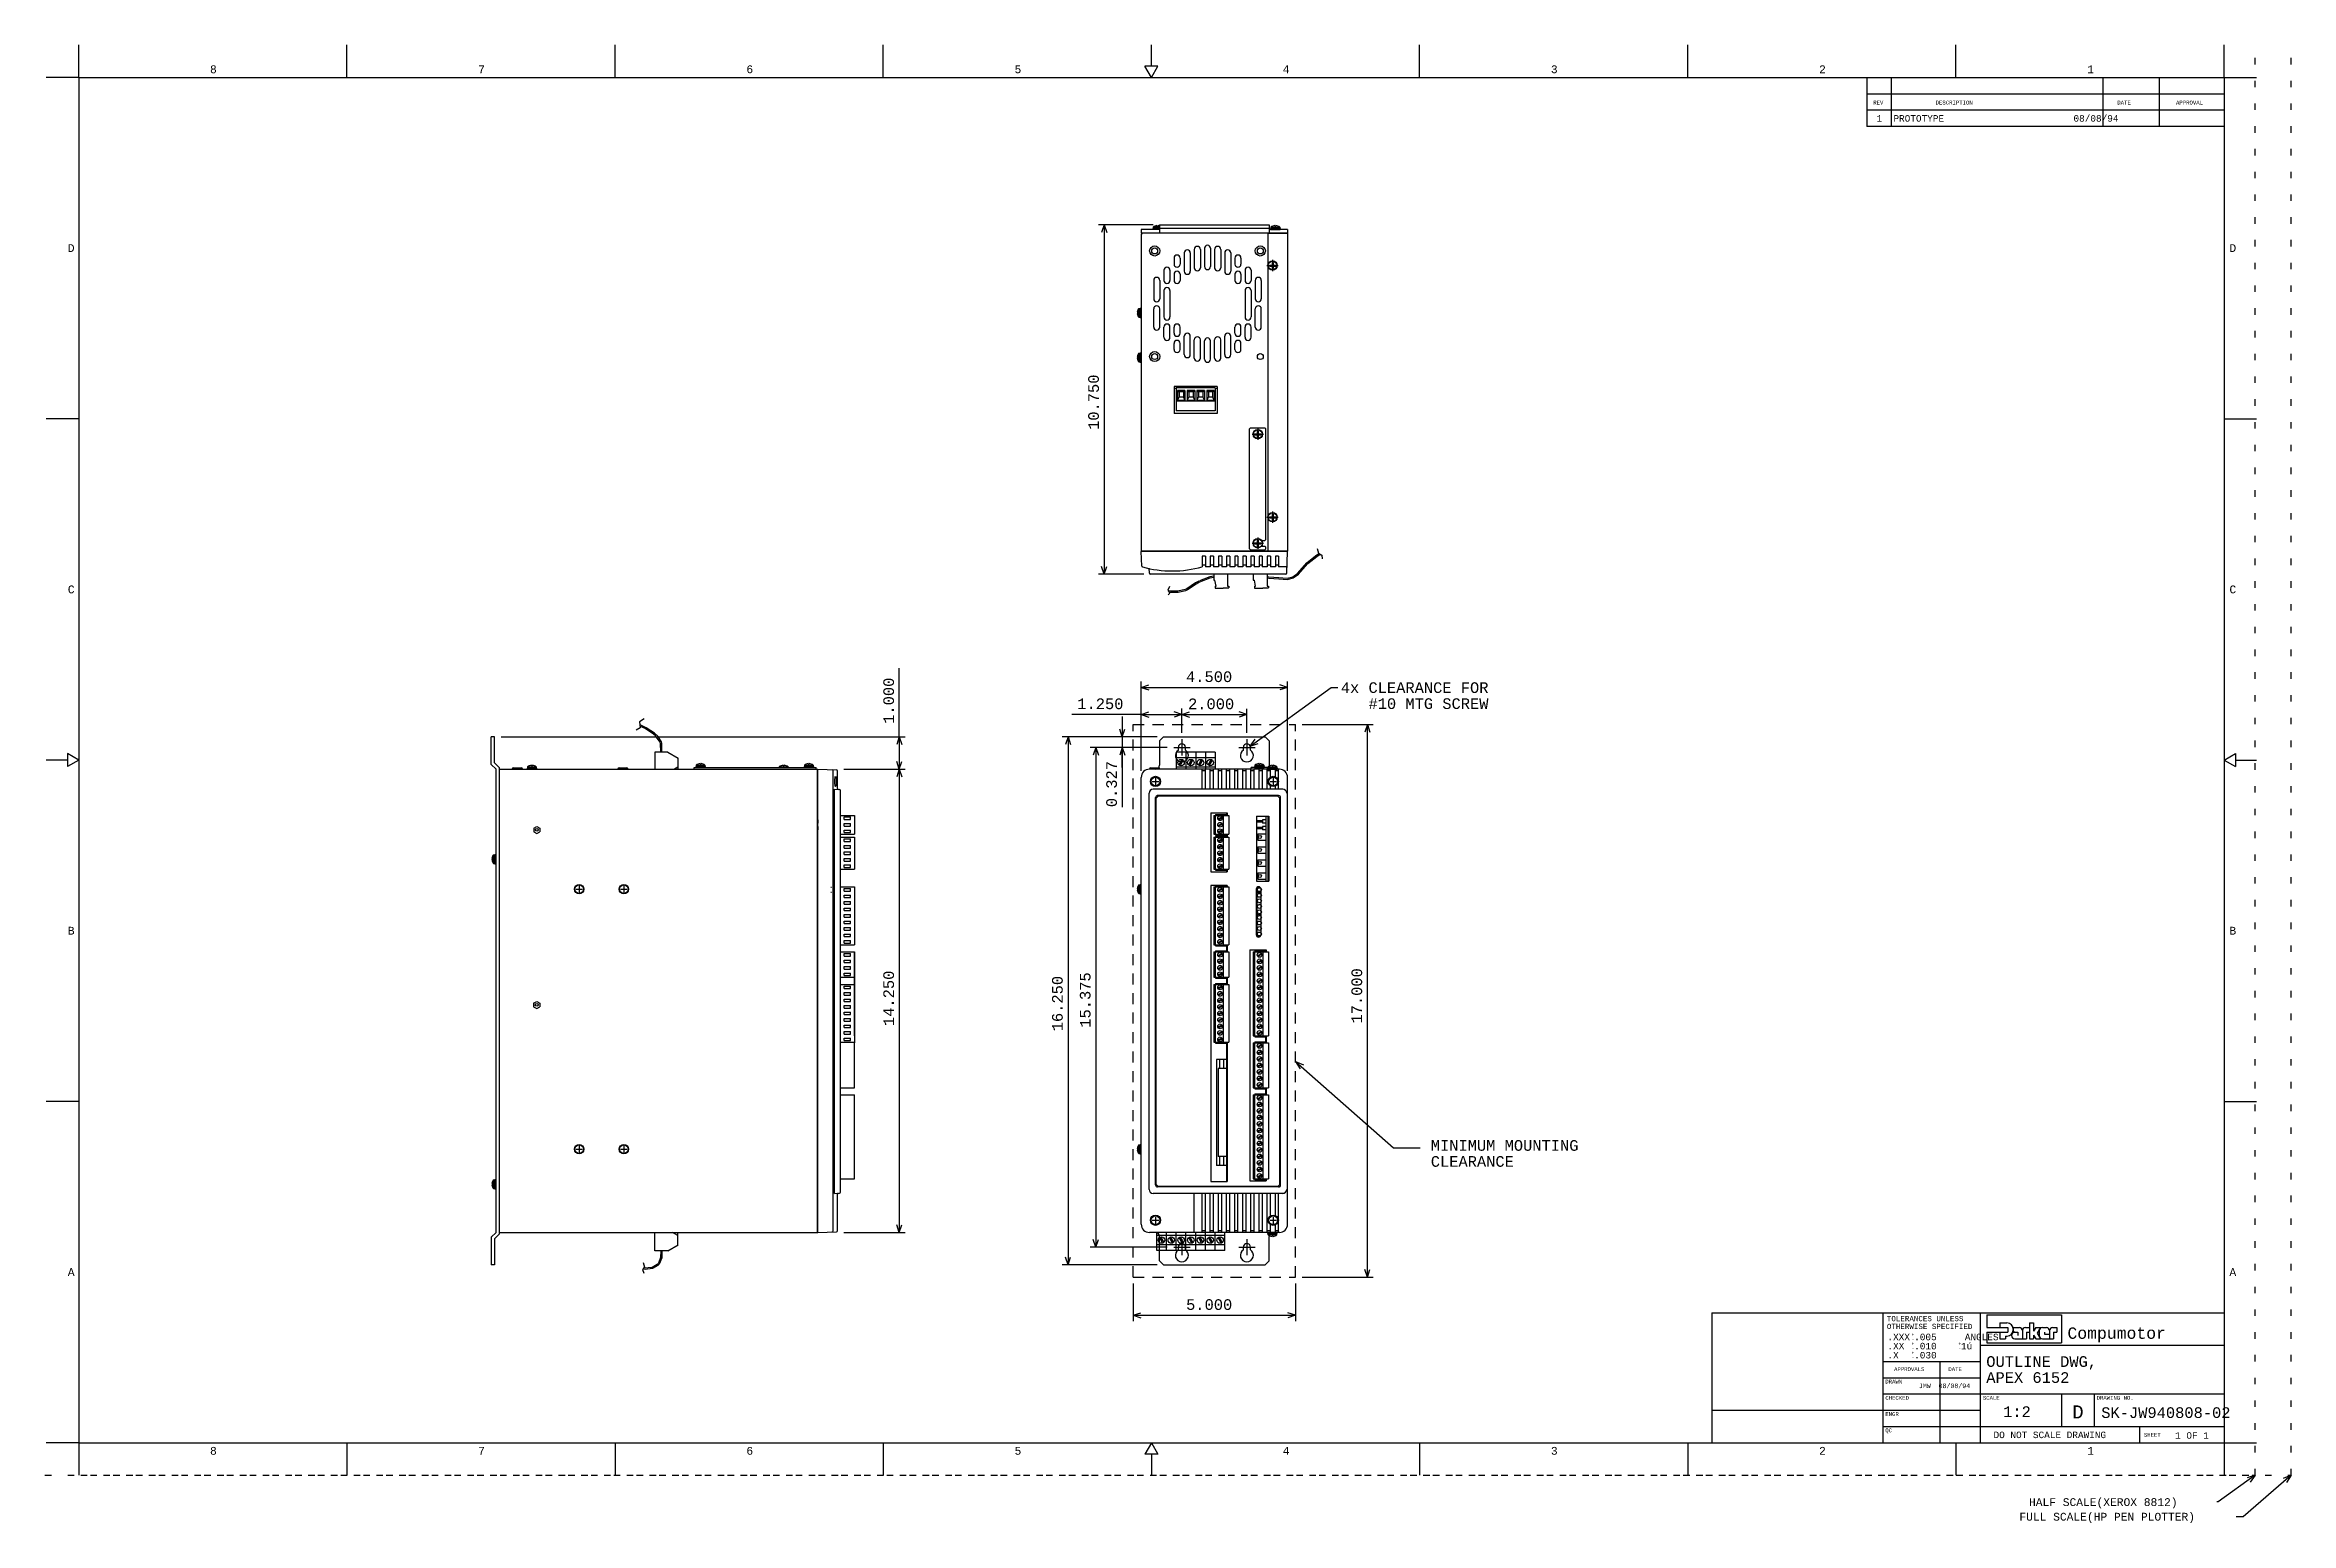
# Model space of a CAD drawing. Extents: x -33.5 to 1, y -1.2 to 21.5.
import ezdxf

# ---------------------------------------------------------------- set-up
doc = ezdxf.new("R2010")
doc.units = 0
for name, pattern in [('CENTER', [0.7, 0.4, -0.1, 0.1, -0.1]), ('DASHED', [0.3, 0.17, -0.13]), ('DOT', [0.25, 0, -0.25])]:
    doc.linetypes.add(name, pattern=pattern)
doc.layers.get('0').update_dxf_attribs({"linetype": 'CONTINUOUS'})
doc.styles.get("Standard").update_dxf_attribs({"font": 'MONOTXT'})

msp = doc.modelspace()

# ---------------------------------------------------------------- texts
at = {"layer": 'MC_BRIGHTPINKE', "color": 1}
for s, p in [('MINIMUM MOUNTING', (-12.20278, 4.490554)), ('CLEARANCE', (-12.20278, 4.244461))]:
    msp.add_text(s, height=0.164062, dxfattribs=at).set_placement(p)
at = {"layer": 'MC_GREEN', "color": 3}
for s, p in [('4x CLEARANCE FOR', (-13.58738, 11.53203)), ('   #10 MTG SCREW', (-13.58738, 11.28594))]:
    msp.add_text(s, height=0.164062, dxfattribs=at).set_placement(p)
at = {"layer": 'MC_PINK', "color": 6}
for s, height, p in [('8', 0.12, (-30.98034, 21.065)), ('7', 0.12, (-26.85536, 21.065)), ('6', 0.12, (-22.73036, 21.065)), ('5', 0.12, (-18.60536, 21.065)), ('4', 0.12, (-14.48036, 21.065)), ('3', 0.12, (-10.35536, 21.065)), ('2', 0.12, (-6.230357, 21.065)), ('1', 0.12, (-2.105357, 21.065)), ('REV', 0.06, (-5.396793, 20.58334)), ('DESCRIPTION', 0.06, (-4.437603, 20.58334)), ('DATE', 0.06, (-1.642984, 20.58334)), ('APPROVAL', 0.06, (-0.740169, 20.58334)), ('D', 0.12, (-33.16786, 18.315)), ('D', 0.12, (0.082143, 18.315)), ('C', 0.12, (-33.16786, 13.065)), ('C', 0.12, (0.082143, 13.065)), ('B', 0.12, (-33.16786, 7.815)), ('B', 0.12, (0.082143, 7.815)), ('A', 0.12, (-33.16786, 2.565)), ('A', 0.12, (0.082143, 2.565)), ('TOLERANCES UNLESS', 0.08, (-5.187397, 1.868687)), ('OTHERWISE SPECIFIED', 0.08, (-5.187398, 1.748687)), ('Compumotor', 0.174999, (-2.409614, 1.598272)), ('.XXX  ', 0.099999, (-5.178339, 1.57625)), ('.XX   ', 0.099999, (-5.178339, 1.43625)), ('.X    ', 0.099999, (-5.178339, 1.29625)), ('+', 0.05, (-4.807229, 1.638749)), ('+', 0.05, (-4.807229, 1.49875)), ('+', 0.05, (-4.807229, 1.35875)), ('-', 0.05, (-4.807229, 1.56375)), ('-', 0.05, (-4.807229, 1.42375)), ('.005     ANGLES', 0.099999, (-4.767467, 1.57625)), ('.010       ', 0.099999, (-4.767467, 1.43625)), ('.030', 0.099999, (-4.767467, 1.29625)), ('+', 0.05, (-4.087098, 1.49875)), ('-', 0.05, (-4.087098, 1.42375)), ('1ú', 0.099999, (-4.047336, 1.43625)), ('APPROVALS', 0.06, (-5.076978, 1.101406)), ('-', 0.05, (-4.807229, 1.28375)), ('DATE', 0.06, (-4.241437, 1.101406)), ('CHECKED', 0.06, (-5.211429, 0.660001)), ('DRAWN', 0.06, (-5.211429, 0.910001)), ('SCALE', 0.06, (-3.711429, 0.660001)), ('DRAWING NO.', 0.06, (-1.961429, 0.660001)), ('ENGR', 0.06, (-5.211429, 0.410001)), ('D', 0.2, (-2.334674, 0.373987)), ('QC', 0.06, (-5.211429, 0.160001)), ('DO NOT SCALE DRAWING', 0.099999, (-3.546605, 0.070564)), ('SHEET', 0.06, (-1.234851, 0.090564)), ('8', 0.12, (-30.98034, -0.185)), ('7', 0.12, (-26.85536, -0.185)), ('6', 0.12, (-22.73036, -0.185)), ('5', 0.12, (-18.60536, -0.185)), ('4', 0.12, (-14.48036, -0.185)), ('3', 0.12, (-10.35536, -0.185)), ('2', 0.12, (-6.230357, -0.185)), ('1', 0.12, (-2.105357, -0.185))]:
    msp.add_text(s, height=height, dxfattribs=at).set_placement(p)
at = {"layer": 'MC_WHITE'}
for s, p in [('HALF SCALE(XEROX 8812)', (-3.001102, -0.97393)), ('FULL SCALE(HP PEN PLOTTER)', (-3.148611, -1.198332))]:
    msp.add_text(s, height=0.12, dxfattribs=at).set_placement(p)
at = {"layer": 'MC_YELLOW', "color": 2}
for s, height, p in [('1  PROTOTYPE                       08/08/94', 0.099999, (-5.346134, 20.32026)), ('APEX 6152', 0.164062, (-3.65824, 0.920378)), ('OUTLINE DWG,', 0.164062, (-3.658239, 1.166471)), ('JMW  08/08/94', 0.07, (-4.694311, 0.839662)), ('1:2', 0.164062, (-3.399321, 0.395508)), ('SK-JW940808-02', 0.164062, (-1.889451, 0.38076)), ('1 OF 1', 0.099999, (-0.753816, 0.061457))]:
    msp.add_text(s, height=height, dxfattribs=at).set_placement(p)

# ---------------------------------------------------------------- blocks, each defined once
blk = doc.blocks.new('ELLIPSE')
blk.add_circle((0, 0), 1)
blk = doc.blocks.new('*d1')
at = {"layer": 'MC_WHITE'}
for p, q in [((-16.65648, 11.20179), (-17.72256, 11.20179)), ((-16.65648, 10.33436), (-16.65648, 11.29179)), ((-16.65648, 11.20179), (-16.53838, 11.24117)), ((-16.65648, 11.20179), (-16.53838, 11.16242)), ((-16.65648, 11.20179), (-16.03146, 11.20179)), ((-16.03146, 11.20179), (-16.14957, 11.24117)), ((-16.03146, 11.20179), (-16.14957, 11.16242)), ((-16.03146, 10.92064), (-16.03146, 11.29179))]:
    blk.add_line(p, q, dxfattribs=at)
blk.add_text('1.250', height=0.164062, rotation=359.8999, dxfattribs=at).set_placement((-17.6404, 11.28451))
blk = doc.blocks.new('*d2')
at = {"layer": 'MC_WHITE'}
for p, q in [((-16.03146, 10.92064), (-16.03146, 11.29007)), ((-16.03146, 11.20007), (-15.91336, 11.23945)), ((-16.03146, 11.20007), (-15.91336, 11.16069)), ((-16.03146, 11.20007), (-15.03147, 11.20007)), ((-15.03147, 11.20007), (-15.14958, 11.23945)), ((-15.03147, 11.20007), (-15.14958, 11.16069)), ((-15.03147, 10.92064), (-15.03147, 11.29007))]:
    blk.add_line(p, q, dxfattribs=at)
blk.add_text('2.000', height=0.164062, rotation=359.8999, dxfattribs=at).set_placement((-15.9368, 11.28279))
blk = doc.blocks.new('*d3')
at = {"layer": 'MC_GREEN', "color": 3}
for p, q in [((-16.65648, 10.33436), (-16.65648, 11.70857)), ((-16.65648, 11.61857), (-16.53838, 11.65795)), ((-16.65648, 11.61857), (-16.53838, 11.5792)), ((-16.65648, 11.61857), (-14.40646, 11.61857)), ((-14.40646, 11.61857), (-14.52456, 11.65795)), ((-14.40646, 11.61857), (-14.52456, 11.5792)), ((-14.40646, 10.33436), (-14.40646, 11.70857))]:
    blk.add_line(p, q, dxfattribs=at)
blk.add_text('4.500', height=0.164062, rotation=359.8999, dxfattribs=at).set_placement((-15.96747, 11.70129))
blk = doc.blocks.new('*d4')
at = {"layer": 'MC_GREEN', "color": 3}
for p, q in [((-16.94876, 11.17039), (-16.94876, 10.85914)), ((-16.41272, 10.85914), (-17.03876, 10.85914)), ((-16.94876, 10.85914), (-16.98814, 10.97725)), ((-16.94876, 10.85914), (-16.90939, 10.97725)), ((-16.94876, 10.85914), (-16.94876, 10.69564)), ((-16.25647, 10.69564), (-17.03876, 10.69564)), ((-16.94876, 10.69564), (-16.98814, 10.57754)), ((-16.94876, 10.69564), (-16.94876, 9.7756)), ((-16.94876, 10.69564), (-16.90939, 10.57754)), ((-16.94876, 10.3844), (-16.94876, 10.69564))]:
    blk.add_line(p, q, dxfattribs=at)
blk.add_text('0.327', height=0.164062, rotation=90, dxfattribs=at).set_placement((-17.0308, 9.775602))
blk = doc.blocks.new('*d5')
at = {"layer": 'MC_GREEN', "color": 3}
for p, q in [((-16.25647, 10.69564), (-17.44475, 10.69564)), ((-17.35474, 10.69564), (-17.39412, 10.57754)), ((-17.35474, 10.69564), (-17.31537, 10.57754)), ((-17.35474, 10.69564), (-17.35474, 3.00814)), ((-17.35474, 3.00814), (-17.39412, 3.126247)), ((-17.35474, 3.00814), (-17.31537, 3.126247)), ((-16.25647, 3.00814), (-17.44475, 3.00814))]:
    blk.add_line(p, q, dxfattribs=at)
blk.add_text('15.375', height=0.164062, rotation=90, dxfattribs=at).set_placement((-17.43677, 6.383497))
blk = doc.blocks.new('*d6')
at = {"layer": 'MC_GREEN', "color": 3}
for p, q in [((-16.41272, 10.85914), (-17.87248, 10.85914)), ((-17.78249, 10.85914), (-17.82185, 10.74103)), ((-17.78249, 10.85914), (-17.7431, 10.74103)), ((-17.78249, 10.85914), (-17.78249, 2.73414)), ((-17.78249, 2.73414), (-17.82185, 2.852248)), ((-17.78249, 2.73414), (-17.7431, 2.852248)), ((-16.41272, 2.73414), (-17.87248, 2.73414))]:
    blk.add_line(p, q, dxfattribs=at)
blk.add_text('16.250', height=0.164062, rotation=90, dxfattribs=at).set_placement((-17.86452, 6.328246))
blk = doc.blocks.new('*d7')
at = {"layer": 'MC_GREEN', "color": 3}
for p, q in [((-16.47523, 18.73413), (-17.31596, 18.73413)), ((-17.22597, 18.73413), (-17.26534, 18.61603)), ((-17.22597, 18.73413), (-17.18658, 18.61603)), ((-17.22597, 18.73413), (-17.22597, 13.35914)), ((-17.22597, 13.35914), (-17.26534, 13.47725)), ((-17.22597, 13.35914), (-17.18658, 13.47725)), ((-16.61676, 13.35914), (-17.31596, 13.35914))]:
    blk.add_line(p, q, dxfattribs=at)
blk.add_text('10.750', height=0.164062, rotation=90, dxfattribs=at).set_placement((-17.308, 15.57824))
blk = doc.blocks.new('*d8')
at = {"layer": 'MC_GREEN', "color": 3}
for p, q in [((-20.37776, 10.85914), (-20.37776, 11.91245)), ((-26.50418, 10.85914), (-20.28775, 10.85914)), ((-20.37776, 10.85914), (-20.41713, 10.74103)), ((-20.37776, 10.85914), (-20.33838, 10.74103)), ((-20.37776, 10.85914), (-20.37776, 10.35934)), ((-20.37776, 10.35934), (-20.41713, 10.47745)), ((-20.37776, 10.35934), (-20.33838, 10.47745)), ((-21.23065, 10.35934), (-20.28775, 10.35934))]:
    blk.add_line(p, q, dxfattribs=at)
blk.add_text('1.000', height=0.164062, rotation=90, dxfattribs=at).set_placement((-20.4598, 11.05769))
blk = doc.blocks.new('*d9')
at = {"layer": 'MC_GREEN', "color": 3}
for p, q in [((-21.23065, 10.35934), (-20.28775, 10.35934)), ((-20.37776, 10.35934), (-20.41713, 10.24123)), ((-20.37776, 10.35934), (-20.33838, 10.24123)), ((-20.37776, 10.35934), (-20.37776, 3.234339)), ((-21.23065, 3.234339), (-20.28775, 3.234339)), ((-20.37776, 3.234339), (-20.41713, 3.352447)), ((-20.37776, 3.234339), (-20.33838, 3.352447))]:
    blk.add_line(p, q, dxfattribs=at)
blk.add_text('14.250', height=0.164062, rotation=90, dxfattribs=at).set_placement((-20.4598, 6.409226))
blk = doc.blocks.new('*d10')
at = {"layer": 'MC_WHITE'}
for p, q in [((-16.78148, 2.44664), (-16.78148, 1.870515)), ((-14.28146, 2.44664), (-14.28146, 1.870515)), ((-16.78148, 1.960515), (-16.66338, 1.999891)), ((-16.78148, 1.960515), (-16.66338, 1.92114)), ((-16.78148, 1.960515), (-14.28146, 1.960515)), ((-14.28146, 1.960515), (-14.39956, 1.999891)), ((-14.28146, 1.960515), (-14.39956, 1.92114))]:
    blk.add_line(p, q, dxfattribs=at)
blk.add_text('5.000', height=0.164062, rotation=359.8999, dxfattribs=at).set_placement((-15.96663, 2.043234))
blk = doc.blocks.new('*d11')
at = {"layer": 'MC_BRIGHTPINKE', "color": 1}
for p, q in [((-14.18146, 11.04664), (-13.08725, 11.04664)), ((-13.17725, 11.04664), (-13.21662, 10.92853)), ((-13.17725, 11.04664), (-13.13787, 10.92853)), ((-13.17725, 2.54664), (-13.17725, 11.04664)), ((-14.18146, 2.54664), (-13.08725, 2.54664)), ((-13.17725, 2.54664), (-13.21662, 2.664748)), ((-13.17725, 2.54664), (-13.13787, 2.664748))]:
    blk.add_line(p, q, dxfattribs=at)
blk.add_text('17.000', height=0.164062, rotation=89.89999, dxfattribs=at).set_placement((-13.2601, 6.446714))

# ---------------------------------------------------------------- linework, layer by layer
at = {"layer": 'MC_BLUE', "color": 5}
for p, q in [((-15.34674, 9.689361), (-15.34674, 9.649361)), ((-15.51674, 9.66436), (-15.51674, 9.649361)), ((-15.51674, 9.66436), (-15.34674, 9.66436)), ((-15.51674, 9.35936), (-15.51674, 9.34436)), ((-15.51674, 9.34436), (-15.34674, 9.34436)), ((-15.49174, 9.649361), (-15.37174, 9.649361)), ((-15.49174, 9.35936), (-15.37174, 9.35936)), ((-15.34674, 9.35936), (-15.34674, 9.311862)), ((-15.51674, 9.326862), (-15.51674, 9.311862)), ((-15.51674, 9.326862), (-15.34674, 9.326862)), ((-15.49174, 9.311862), (-15.37174, 9.311862)), ((-15.51674, 8.82186), (-15.51674, 8.80686)), ((-15.51674, 8.80686), (-15.34674, 8.80686)), ((-15.49174, 8.82186), (-15.37174, 8.82186)), ((-15.34674, 8.82186), (-15.34674, 8.78186)), ((-15.51674, 8.564362), (-15.51674, 8.549359)), ((-15.51674, 8.56436), (-15.34674, 8.56436)), ((-15.49174, 8.549359), (-15.37174, 8.549359)), ((-15.34674, 8.571856), (-15.34674, 8.549359)), ((-15.51674, 7.659358), (-15.51674, 7.644358)), ((-15.51674, 7.644358), (-15.34674, 7.644358)), ((-15.49174, 7.659358), (-15.37174, 7.659358)), ((-15.34674, 7.659358), (-15.34674, 7.549356)), ((-15.51674, 7.564357), (-15.51674, 7.549356)), ((-15.51674, 7.564355), (-15.34674, 7.564355)), ((-15.49174, 7.549356), (-15.37174, 7.549356)), ((-15.51674, 7.159356), (-15.51674, 7.144356)), ((-15.51674, 7.144356), (-15.34674, 7.144356)), ((-15.51674, 7.064357), (-15.51674, 7.049357)), ((-15.51674, 7.064357), (-15.34674, 7.064357)), ((-15.49174, 7.159356), (-15.37174, 7.159356)), ((-15.34674, 7.159356), (-15.34674, 7.049357)), ((-15.51674, 6.159356), (-15.51674, 6.144356)), ((-15.51674, 6.144356), (-15.34674, 6.144356)), ((-15.34674, 5.894357), (-15.49674, 5.894357)), ((-15.49674, 5.894357), (-15.49674, 4.264357)), ((-15.49174, 6.159356), (-15.37174, 6.159356)), ((-15.45174, 5.894357), (-15.45174, 5.756857)), ((-15.39174, 5.894357), (-15.39174, 5.756857)), ((-15.34674, 6.159356), (-15.34674, 4.016857)), ((-15.47174, 5.756857), (-15.47174, 4.401856)), ((-15.34674, 5.756857), (-15.47174, 5.756857)), ((-15.34674, 4.264357), (-15.49674, 4.264357)), ((-15.34674, 4.401856), (-15.47174, 4.401856)), ((-15.45174, 4.401856), (-15.45174, 4.264357)), ((-15.39174, 4.401856), (-15.39174, 4.264357))]:
    msp.add_line(p, q, dxfattribs=at)
at = {"layer": 'MC_BRIGHTPINKE', "color": 1, "linetype": 'DASHED'}
for p, q in [((-16.78148, 11.04664), (-14.28146, 11.04664)), ((-16.78148, 2.54664), (-16.78148, 11.04664)), ((-14.28146, 2.54664), (-14.28146, 11.04664)), ((-16.78148, 2.54664), (-14.28146, 2.54664))]:
    msp.add_line(p, q, dxfattribs=at)
at = {"layer": 'MC_BRIGHTPINKE', "color": 1}
for p, q in [((-14.28146, 5.866138), (-12.77453, 4.537624)), ((-14.28146, 5.866138), (-14.16109, 5.813649)), ((-14.28146, 5.866138), (-14.21429, 5.753302)), ((-12.77453, 4.537624), (-12.36643, 4.537624))]:
    msp.add_line(p, q, dxfattribs=at)
at = {"layer": 'MC_BROWN', "color": 1}
for p, q in [((-14.99024, 13.74914), (-14.99024, 15.59664)), ((-14.97523, 15.61164), (-14.99023, 15.59664)), ((-14.97524, 15.61164), (-14.75524, 15.61164)), ((-14.74023, 15.59664), (-14.75523, 15.61164)), ((-14.74024, 13.89189), (-14.74024, 15.59664)), ((-14.80704, 13.87689), (-14.75524, 13.87689)), ((-14.74023, 13.89188), (-14.75523, 13.87689)), ((-14.97523, 13.73414), (-14.99023, 13.74914)), ((-14.97524, 13.73414), (-14.75524, 13.73414)), ((-14.90559, 13.78835), (-14.89196, 13.7721)), ((-14.80704, 13.79139), (-14.75524, 13.79139)), ((-14.75523, 13.79139), (-14.74023, 13.77639)), ((-14.74023, 13.74914), (-14.75523, 13.73414)), ((-14.74024, 13.74914), (-14.74024, 13.77639)), ((-23.53398, 10.35934), (-23.53398, 10.38434)), ((-23.53398, 10.38434), (-21.65898, 10.38434)), ((-21.65898, 10.35934), (-21.65898, 10.38434)), ((-14.96521, 10.35956), (-14.96521, 10.38456)), ((-14.71521, 10.38456), (-14.96521, 10.38456)), ((-14.71521, 10.35956), (-14.71521, 10.38456)), ((-23.53398, 10.35934), (-21.65898, 10.35934)), ((-14.71521, 10.35956), (-14.96521, 10.35956)), ((-15.58449, 9.689361), (-15.33449, 9.689361)), ((-15.58449, 9.689361), (-15.58449, 8.78186)), ((-15.33449, 9.689361), (-15.33449, 9.649361)), ((-15.33449, 9.35936), (-15.33449, 9.311862)), ((-15.58449, 8.78186), (-15.33449, 8.78186)), ((-15.33449, 8.82186), (-15.33449, 8.78186)), ((-15.58449, 8.571856), (-15.58449, 4.016857)), ((-15.33449, 8.571856), (-15.58449, 8.571856)), ((-15.33449, 8.571856), (-15.33449, 8.549359)), ((-15.33449, 7.659358), (-15.33449, 7.549356)), ((-15.33449, 7.159356), (-15.33449, 7.049357)), ((-15.33449, 6.159356), (-15.33449, 4.016857)), ((-15.58449, 4.016857), (-15.33449, 4.016857))]:
    msp.add_line(p, q, dxfattribs=at)
at = {"layer": 'MC_BROWN', "color": 1, "linetype": 'DASHED'}
for p, q in [((-21.41898, 8.540839), (-21.43147, 8.540839)), ((-21.41898, 8.462839), (-21.43147, 8.462839))]:
    msp.add_line(p, q, dxfattribs=at)
at = {"layer": 'MC_DKGREEN', "color": 3}
for p, q in [((-14.40647, 13.70914), (-16.65649, 13.70914)), ((-16.64867, 13.48504), (-16.65646, 13.70826)), ((-15.71899, 13.63414), (-15.71899, 13.47414)), ((-15.66899, 13.63414), (-15.71899, 13.63414)), ((-15.66899, 13.49914), (-15.71899, 13.49914)), ((-15.66899, 13.63414), (-15.66899, 13.47414)), ((-15.59399, 13.63414), (-15.59399, 13.47414)), ((-15.54399, 13.63414), (-15.59399, 13.63414)), ((-15.54399, 13.49914), (-15.59399, 13.49914)), ((-15.54399, 13.63414), (-15.54399, 13.47414)), ((-15.46899, 13.63414), (-15.46899, 13.47414)), ((-15.41899, 13.63414), (-15.46899, 13.63414)), ((-15.41899, 13.49914), (-15.46899, 13.49914)), ((-15.41899, 13.63414), (-15.41899, 13.47414)), ((-15.34399, 13.63414), (-15.34399, 13.47414)), ((-15.29399, 13.63414), (-15.34399, 13.63414)), ((-15.29399, 13.49914), (-15.34399, 13.49914)), ((-15.29399, 13.63414), (-15.29399, 13.47414)), ((-15.21899, 13.63414), (-15.21899, 13.47414)), ((-15.16899, 13.63414), (-15.21899, 13.63414)), ((-15.16899, 13.49914), (-15.21899, 13.49914)), ((-15.16899, 13.63414), (-15.16899, 13.47414)), ((-15.09399, 13.63414), (-15.09399, 13.47414)), ((-15.04399, 13.63414), (-15.09399, 13.63414)), ((-15.04399, 13.49914), (-15.09399, 13.49914)), ((-15.04399, 13.63414), (-15.04399, 13.47414)), ((-14.96899, 13.63414), (-14.96899, 13.47414)), ((-14.91899, 13.63414), (-14.96899, 13.63414)), ((-14.91899, 13.49914), (-14.96899, 13.49914)), ((-14.91899, 13.63414), (-14.91899, 13.47414)), ((-14.84399, 13.63414), (-14.84399, 13.47414)), ((-14.79399, 13.63414), (-14.84399, 13.63414)), ((-14.79399, 13.49914), (-14.84399, 13.49914)), ((-14.79399, 13.63414), (-14.79399, 13.47414)), ((-14.71899, 13.63414), (-14.71899, 13.47414)), ((-14.66899, 13.63414), (-14.71899, 13.63414)), ((-14.66899, 13.49914), (-14.71899, 13.49914)), ((-14.66899, 13.63414), (-14.66899, 13.47414)), ((-14.59399, 13.63414), (-14.59399, 13.47414)), ((-14.54399, 13.63414), (-14.59399, 13.63414)), ((-14.54399, 13.49914), (-14.59399, 13.49914)), ((-14.54399, 13.63414), (-14.54399, 13.47414)), ((-14.41819, 13.37361), (-14.4065, 13.70826)), ((-16.53174, 13.37362), (-16.53444, 13.45077)), ((-14.43318, 13.35914), (-16.51675, 13.35914)), ((-15.59399, 13.47414), (-15.66899, 13.47414)), ((-15.46899, 13.47414), (-15.54399, 13.47414)), ((-15.34399, 13.47414), (-15.41899, 13.47414)), ((-15.21899, 13.47414), (-15.29399, 13.47414)), ((-15.09399, 13.47414), (-15.16899, 13.47414)), ((-14.96899, 13.47414), (-15.04399, 13.47414)), ((-14.84399, 13.47414), (-14.91899, 13.47414)), ((-14.71899, 13.47414), (-14.79399, 13.47414)), ((-14.59399, 13.47414), (-14.66899, 13.47414)), ((-14.42916, 13.47414), (-14.54399, 13.47414)), ((-21.63148, 3.234124), (-21.63148, 10.35935)), ((-21.6306, 10.35932), (-21.34512, 10.34935)), ((-21.39455, 3.256884), (-21.39455, 10.3366)), ((-21.37326, 3.835443), (-21.37326, 10.05095)), ((-21.37326, 10.05095), (-21.29596, 10.04825)), ((-21.33066, 10.06395), (-21.33066, 10.33436)), ((-21.28148, 3.853134), (-21.28148, 10.03326)), ((-16.65648, 3.359126), (-16.65648, 10.23436)), ((-14.53146, 10.35936), (-16.53148, 10.35936)), ((-14.48118, 10.05264), (-16.47285, 10.05264)), ((-15.71897, 10.05264), (-15.71897, 10.35936)), ((-15.66897, 10.3328), (-15.71897, 10.3328)), ((-15.66897, 10.05264), (-15.66897, 10.35936)), ((-15.59397, 10.05264), (-15.59397, 10.35936)), ((-15.54397, 10.3328), (-15.59397, 10.3328)), ((-15.54397, 10.05264), (-15.54397, 10.35936)), ((-15.46897, 10.05264), (-15.46897, 10.35936)), ((-15.41897, 10.3328), (-15.46897, 10.3328)), ((-15.41897, 10.05264), (-15.41897, 10.35936)), ((-15.34397, 10.05264), (-15.34397, 10.35936)), ((-15.29397, 10.3328), (-15.34397, 10.3328)), ((-15.29397, 10.05264), (-15.29397, 10.35936)), ((-15.21897, 10.05264), (-15.21897, 10.35936)), ((-15.16897, 10.3328), (-15.21897, 10.3328)), ((-15.16897, 10.05264), (-15.16897, 10.35936)), ((-15.09397, 10.05264), (-15.09397, 10.35936)), ((-15.04397, 10.3328), (-15.09397, 10.3328)), ((-15.04397, 10.05264), (-15.04397, 10.35936)), ((-14.96897, 10.05264), (-14.96897, 10.35936)), ((-14.91897, 10.3328), (-14.96897, 10.3328)), ((-14.91897, 10.05264), (-14.91897, 10.35936)), ((-14.84397, 10.05264), (-14.84397, 10.35936)), ((-14.79397, 10.3328), (-14.84397, 10.3328)), ((-14.79397, 10.05264), (-14.79397, 10.35936)), ((-14.71897, 10.05264), (-14.71897, 10.35936)), ((-14.66897, 10.3328), (-14.71897, 10.3328)), ((-14.66897, 10.23652), (-14.66897, 10.35936)), ((-14.66897, 10.05264), (-14.66897, 10.10676)), ((-14.59397, 10.24338), (-14.59397, 10.35936)), ((-14.54397, 10.3328), (-14.59397, 10.3328)), ((-14.59397, 10.05264), (-14.59397, 10.0999)), ((-14.54397, 10.05264), (-14.54397, 10.35936)), ((-14.40646, 3.359126), (-14.40646, 10.23436)), ((-16.53535, 3.896641), (-16.53535, 9.990142)), ((-16.43535, 3.964141), (-16.43535, 9.922641)), ((-14.54344, 9.952641), (-16.40926, 9.952641)), ((-14.51344, 3.964141), (-14.51344, 9.922641)), ((-21.37326, 3.835443), (-21.29596, 3.838142)), ((-21.33066, 3.259114), (-21.33066, 3.822447)), ((-14.45618, 3.834141), (-16.47285, 3.834141)), ((-14.51844, 3.934141), (-16.40535, 3.934141)), ((-15.84397, 3.234126), (-15.84397, 3.834141)), ((-15.71897, 3.234126), (-15.71897, 3.834141)), ((-15.66897, 3.234126), (-15.66897, 3.834141)), ((-15.59397, 3.234126), (-15.59397, 3.834141)), ((-15.54397, 3.234126), (-15.54397, 3.834141)), ((-15.46897, 3.234126), (-15.46897, 3.834141)), ((-15.41897, 3.234126), (-15.41897, 3.834141)), ((-15.34397, 3.234126), (-15.34397, 3.834141)), ((-15.29397, 3.234126), (-15.29397, 3.834141)), ((-15.21897, 3.234126), (-15.21897, 3.834141)), ((-15.16897, 3.234126), (-15.16897, 3.834141)), ((-15.09397, 3.234126), (-15.09397, 3.834141)), ((-15.04397, 3.234126), (-15.04397, 3.834141)), ((-14.96897, 3.234126), (-14.96897, 3.834141)), ((-14.91897, 3.234126), (-14.91897, 3.834141)), ((-14.84397, 3.234126), (-14.84397, 3.834141)), ((-14.79397, 3.234126), (-14.79397, 3.834141)), ((-14.71897, 3.234126), (-14.71897, 3.834141)), ((-14.66897, 3.486514), (-14.66897, 3.834141)), ((-14.59397, 3.493377), (-14.59397, 3.834141)), ((-14.54397, 3.234126), (-14.54397, 3.834141)), ((-21.63147, 3.234123), (-21.34512, 3.244123)), ((-14.53146, 3.234126), (-16.53148, 3.234126)), ((-15.66897, 3.260887), (-15.71897, 3.260887)), ((-15.54397, 3.260887), (-15.59397, 3.260887)), ((-15.41897, 3.260887), (-15.46897, 3.260887)), ((-15.29397, 3.260887), (-15.34397, 3.260887)), ((-15.16897, 3.260887), (-15.21897, 3.260887)), ((-15.04397, 3.260887), (-15.09397, 3.260887)), ((-14.91897, 3.260887), (-14.96897, 3.260887)), ((-14.79397, 3.260887), (-14.84397, 3.260887)), ((-14.66897, 3.260887), (-14.71897, 3.260887)), ((-14.66897, 3.234126), (-14.66897, 3.356761)), ((-14.59397, 3.234126), (-14.59397, 3.349898)), ((-14.54397, 3.260887), (-14.59397, 3.260887))]:
    msp.add_line(p, q, dxfattribs=at)
for centre in [(-16.43771, 10.17164), (-14.62522, 10.17164), (-16.43771, 3.421638), (-14.62522, 3.421638)]:
    msp.add_circle(centre, 0.07825, dxfattribs=at)
for centre, radius, start, end in [((-16.63368, 13.48557), 0.014993, 182.0012, 254.2407), ((-14.42916, 13.48914), 0.015, 270, 357.9997), ((-16.18362, 15.08117), 1.672859, 254.2488, 286.1261), ((-16.51675, 13.37414), 0.015009, 181.9992, 270), ((-14.43318, 13.37414), 0.015, 270, 357.9997), ((-21.40955, 10.3366), 0.014999, 0, 88.01791), ((-21.34566, 10.33436), 0.014999, 0, 87.95966), ((-21.31566, 10.06395), 0.014999, 180, 268.0179), ((-21.29648, 10.03326), 0.014999, 0, 88.01791), ((-16.53148, 10.23436), 0.125, 90, 180), ((-16.47285, 9.990142), 0.0625, 90, 180), ((-14.53146, 10.23436), 0.125, 0, 90), ((-14.48118, 9.990142), 0.0625, 0, 90), ((-16.40535, 9.922641), 0.03, 90, 180), ((-14.54344, 9.922641), 0.03, 0, 90), ((-21.31566, 3.822447), 0.015, 91.98209, 180), ((-21.29648, 3.853134), 0.015, 271.9821, 360), ((-16.47285, 3.896641), 0.0625, 180, 270), ((-16.40535, 3.964141), 0.029999, 180, 270), ((-14.54344, 3.964141), 0.030001, 270, 360), ((-14.48118, 3.896641), 0.0625, 270, 360), ((-21.40955, 3.256884), 0.015, 271.9821, 360), ((-21.34566, 3.259114), 0.015, 272.0403, 360), ((-16.53148, 3.359126), 0.125, 180, 270), ((-14.53146, 3.359126), 0.125, 270, 360)]:
    msp.add_arc(centre, radius, start, end, dxfattribs=at)
at = {"layer": 'MC_GREEN', "color": 3}
for p, q in [((-14.71149, 18.60683), (-14.40649, 18.60683)), ((-14.71149, 18.60683), (-14.71149, 13.71414)), ((-14.40649, 18.60683), (-14.40649, 13.71414)), ((-14.40649, 13.71414), (-14.71149, 13.71414)), ((-14.98151, 10.71612), (-13.73638, 11.61406)), ((-13.73638, 11.61406), (-13.63115, 11.61406)), ((-14.98151, 10.71612), (-14.90365, 10.82187)), ((-14.98151, 10.71612), (-14.85659, 10.75661)), ((-26.00105, 9.452401), (-25.95412, 9.479495)), ((-26.00105, 9.452399), (-26.00105, 9.398225)), ((-26.00105, 9.398225), (-25.95415, 9.371145)), ((-25.95415, 9.371146), (-25.9073, 9.398193)), ((-25.95413, 9.479493), (-25.9073, 9.45246)), ((-25.9073, 9.45246), (-25.9073, 9.398193)), ((-26.0023, 6.761148), (-25.95538, 6.788243)), ((-26.0023, 6.761147), (-26.0023, 6.706974)), ((-26.0023, 6.706973), (-25.9554, 6.679894)), ((-25.9554, 6.679895), (-25.90855, 6.706942)), ((-25.95537, 6.788242), (-25.90855, 6.761209)), ((-25.90855, 6.761209), (-25.90855, 6.706943))]:
    msp.add_line(p, q, dxfattribs=at)
at = {"layer": 'MC_GREEN', "color": 3, "linetype": 'CENTER'}
for p, q in [((-16.03146, 10.82064), (-16.03146, 10.57064)), ((-15.03147, 10.82064), (-15.03147, 10.57064)), ((-16.15646, 10.69564), (-15.90647, 10.69564)), ((-15.15647, 10.69564), (-14.90647, 10.69564)), ((-16.03146, 3.13314), (-16.03146, 2.88314)), ((-15.03147, 3.13314), (-15.03147, 2.88314)), ((-16.15646, 3.00814), (-15.90647, 3.00814)), ((-15.15647, 3.00814), (-14.90647, 3.00814))]:
    msp.add_line(p, q, dxfattribs=at)
at = {"layer": 'MC_GREEN', "color": 3}
for centre in [(-25.95418, 9.425393), (-25.95543, 6.734142)]:
    msp.add_circle(centre, 0.021225, dxfattribs=at)
at = {"layer": 'MC_LTBLUE', "color": 4}
for p, q in [((-16.37523, 18.67538), (-16.47868, 18.67538)), ((-16.47868, 18.67538), (-16.47868, 18.65933)), ((-16.37523, 18.69543), (-16.47348, 18.69543)), ((-16.47348, 18.69543), (-16.47348, 18.6794)), ((-16.37523, 18.6794), (-16.47348, 18.6794)), ((-16.44098, 18.6794), (-16.44098, 18.67538)), ((-16.41451, 18.72159), (-16.41451, 18.71149)), ((-16.39845, 18.71149), (-16.41451, 18.71149)), ((-16.39845, 18.72159), (-16.39845, 18.71149)), ((-14.6662, 18.67538), (-14.52178, 18.67538)), ((-14.6662, 18.67538), (-14.6662, 18.65933)), ((-14.6662, 18.65933), (-14.52178, 18.65933)), ((-14.66098, 18.69543), (-14.52699, 18.69543)), ((-14.66098, 18.69543), (-14.66098, 18.6794)), ((-14.66098, 18.6794), (-14.52699, 18.6794)), ((-14.62849, 18.6794), (-14.62849, 18.67538)), ((-14.60201, 18.72159), (-14.60201, 18.71149)), ((-14.60201, 18.71149), (-14.58596, 18.71149)), ((-14.58596, 18.72159), (-14.58596, 18.71149)), ((-14.55949, 18.6794), (-14.55949, 18.67538)), ((-14.52699, 18.69543), (-14.52699, 18.6794)), ((-14.52178, 18.67538), (-14.52178, 18.65933)), ((-14.68477, 18.11485), (-14.64451, 18.11485)), ((-14.68477, 18.09882), (-14.64451, 18.09882)), ((-14.64451, 18.15512), (-14.64451, 18.11485)), ((-14.64451, 18.09882), (-14.64451, 18.05855)), ((-14.62846, 18.15512), (-14.62846, 18.11485)), ((-14.62846, 18.11485), (-14.58821, 18.11485)), ((-14.62846, 18.09882), (-14.62846, 18.05855)), ((-14.62846, 18.09882), (-14.58821, 18.09882)), ((-16.71873, 17.38716), (-16.70863, 17.38716)), ((-16.71873, 17.37111), (-16.70863, 17.37111)), ((-16.70863, 17.37111), (-16.70863, 17.38716)), ((-16.69258, 17.31213), (-16.69258, 17.44612)), ((-16.69258, 17.44612), (-16.67654, 17.44612)), ((-16.69258, 17.31213), (-16.67654, 17.31213)), ((-16.67654, 17.31213), (-16.67654, 17.44612)), ((-16.67654, 17.41364), (-16.67253, 17.41364)), ((-16.67654, 17.34464), (-16.67253, 17.34464)), ((-16.67253, 17.30693), (-16.67253, 17.45134)), ((-16.67253, 17.45134), (-16.65648, 17.45134)), ((-16.67253, 17.30693), (-16.65648, 17.30693)), ((-16.65648, 17.30693), (-16.65648, 17.45134)), ((-16.71873, 16.69966), (-16.70863, 16.69966)), ((-16.71873, 16.68361), (-16.70863, 16.68361)), ((-16.70863, 16.68361), (-16.70863, 16.69966)), ((-16.69258, 16.62463), (-16.69258, 16.75862)), ((-16.69258, 16.75862), (-16.67654, 16.75862)), ((-16.69258, 16.62463), (-16.67654, 16.62463)), ((-16.67654, 16.62463), (-16.67654, 16.75862)), ((-16.67654, 16.72614), (-16.67253, 16.72614)), ((-16.67654, 16.65714), (-16.67253, 16.65714)), ((-16.67253, 16.61943), (-16.67253, 16.76384)), ((-16.67253, 16.76384), (-16.65648, 16.76384)), ((-16.67253, 16.61943), (-16.65648, 16.61943)), ((-16.65648, 16.61943), (-16.65648, 16.76384)), ((-14.87326, 15.55992), (-14.87326, 15.51966)), ((-14.85721, 15.55992), (-14.85721, 15.51966)), ((-14.91352, 15.51966), (-14.87326, 15.51966)), ((-14.91352, 15.50362), (-14.87326, 15.50362)), ((-14.87326, 15.50362), (-14.87326, 15.46336)), ((-14.85721, 15.51966), (-14.81696, 15.51966)), ((-14.85721, 15.50362), (-14.85721, 15.46336)), ((-14.85721, 15.50362), (-14.81696, 15.50362)), ((-14.68477, 14.24216), (-14.64451, 14.24216)), ((-14.68477, 14.22612), (-14.64451, 14.22612)), ((-14.64451, 14.28242), (-14.64451, 14.24216)), ((-14.64451, 14.22612), (-14.64451, 14.18586)), ((-14.62846, 14.28242), (-14.62846, 14.24216)), ((-14.62846, 14.24216), (-14.58821, 14.24216)), ((-14.62846, 14.22612), (-14.62846, 14.18586)), ((-14.62846, 14.22612), (-14.58821, 14.22612)), ((-14.91352, 13.84216), (-14.87326, 13.84216)), ((-14.91352, 13.82612), (-14.87326, 13.82612)), ((-14.87326, 13.88242), (-14.87326, 13.84216)), ((-14.87326, 13.82612), (-14.87326, 13.78586)), ((-14.85721, 13.88242), (-14.85721, 13.84216)), ((-14.85721, 13.84216), (-14.81696, 13.84216)), ((-14.85721, 13.82612), (-14.85721, 13.78586)), ((-14.85721, 13.82612), (-14.81696, 13.82612)), ((-15.54023, 13.35914), (-15.54023, 13.26789)), ((-15.54023, 13.26789), (-15.52273, 13.26789)), ((-15.50589, 13.17239), (-15.52273, 13.26789)), ((-15.52148, 13.17239), (-15.52148, 13.14239)), ((-15.52148, 13.17239), (-15.50589, 13.17239)), ((-15.52148, 13.14239), (-15.39398, 13.14239)), ((-15.39398, 13.14989), (-15.30898, 13.14989)), ((-15.39398, 13.14989), (-15.39398, 13.14239)), ((-15.32773, 13.35914), (-15.32773, 13.17239)), ((-15.32773, 13.17239), (-15.30898, 13.17239)), ((-15.30898, 13.17239), (-15.30898, 13.14989)), ((-14.93273, 13.35914), (-14.93273, 13.26789)), ((-14.93273, 13.26789), (-14.91523, 13.26789)), ((-14.89839, 13.17239), (-14.91523, 13.26789)), ((-14.91398, 13.17239), (-14.91398, 13.14239)), ((-14.91398, 13.17239), (-14.89839, 13.17239)), ((-14.91398, 13.14239), (-14.78648, 13.14239)), ((-14.78648, 13.14989), (-14.70148, 13.14989)), ((-14.78648, 13.14989), (-14.78648, 13.14239)), ((-14.72023, 13.35914), (-14.72023, 13.17239)), ((-14.72023, 13.17239), (-14.70148, 13.17239)), ((-14.70148, 13.17239), (-14.70148, 13.14989)), ((-26.10139, 10.37538), (-25.95697, 10.37538)), ((-26.10139, 10.37538), (-26.10139, 10.35934)), ((-26.09618, 10.39544), (-25.96219, 10.39544)), ((-26.09618, 10.39544), (-26.09618, 10.3794)), ((-26.09618, 10.3794), (-25.96219, 10.3794)), ((-26.06367, 10.3794), (-26.06367, 10.37538)), ((-26.0372, 10.42159), (-26.0372, 10.41149)), ((-26.0372, 10.41149), (-26.02115, 10.41149)), ((-26.02115, 10.42159), (-26.02115, 10.41149)), ((-25.99467, 10.3794), (-25.99467, 10.37538)), ((-25.96219, 10.39544), (-25.96219, 10.3794)), ((-25.95697, 10.37538), (-25.95697, 10.35934)), ((-23.5062, 10.40038), (-23.36177, 10.40038)), ((-23.5062, 10.40038), (-23.5062, 10.38434)), ((-23.5062, 10.38434), (-23.36177, 10.38434)), ((-23.50098, 10.42044), (-23.36699, 10.42044)), ((-23.50098, 10.42044), (-23.50098, 10.4044)), ((-23.50098, 10.4044), (-23.36699, 10.4044)), ((-23.46848, 10.4044), (-23.46848, 10.40038)), ((-23.442, 10.44659), (-23.442, 10.43649)), ((-23.442, 10.43649), (-23.42595, 10.43649)), ((-23.42595, 10.44659), (-23.42595, 10.43649)), ((-23.39948, 10.4044), (-23.39948, 10.40038)), ((-23.36699, 10.42044), (-23.36699, 10.4044)), ((-23.36177, 10.40038), (-23.36177, 10.38434)), ((-22.22348, 10.39544), (-22.08949, 10.39544)), ((-22.22348, 10.39544), (-22.22348, 10.38434)), ((-22.16451, 10.42159), (-22.16451, 10.41149)), ((-22.16451, 10.41149), (-22.14845, 10.41149)), ((-22.14845, 10.42159), (-22.14845, 10.41149)), ((-22.08949, 10.39544), (-22.08949, 10.38434)), ((-21.84369, 10.40038), (-21.69926, 10.40038)), ((-21.84369, 10.40038), (-21.84369, 10.38434)), ((-21.84369, 10.38434), (-21.69926, 10.38434)), ((-21.83847, 10.42044), (-21.70448, 10.42044)), ((-21.83847, 10.42044), (-21.83847, 10.4044)), ((-21.83847, 10.4044), (-21.70448, 10.4044)), ((-21.80598, 10.4044), (-21.80598, 10.40038)), ((-21.7795, 10.44659), (-21.7795, 10.43649)), ((-21.7795, 10.43649), (-21.76346, 10.43649)), ((-21.76346, 10.44659), (-21.76346, 10.43649)), ((-21.73698, 10.4044), (-21.73698, 10.40038)), ((-21.70448, 10.42044), (-21.70448, 10.4044)), ((-21.69926, 10.40038), (-21.69926, 10.38434)), ((-14.91241, 10.40062), (-14.768, 10.40062)), ((-14.91241, 10.40062), (-14.91241, 10.38457)), ((-14.91241, 10.38457), (-14.768, 10.38457)), ((-14.9072, 10.42068), (-14.77321, 10.42068)), ((-14.9072, 10.42068), (-14.9072, 10.40463)), ((-14.9072, 10.40463), (-14.77321, 10.40463)), ((-14.87471, 10.40463), (-14.87471, 10.40062)), ((-14.84823, 10.44682), (-14.84823, 10.43672)), ((-14.84823, 10.43672), (-14.83218, 10.43672)), ((-14.83218, 10.44682), (-14.83218, 10.43672)), ((-14.80571, 10.40463), (-14.80571, 10.40062)), ((-14.77321, 10.42068), (-14.77321, 10.40463)), ((-14.768, 10.40062), (-14.768, 10.38457)), ((-14.70868, 10.3754), (-14.56426, 10.3754)), ((-14.70868, 10.3754), (-14.70868, 10.35936)), ((-14.70346, 10.39546), (-14.56948, 10.39546)), ((-14.70346, 10.39546), (-14.70346, 10.37941)), ((-14.70346, 10.37941), (-14.56948, 10.37942)), ((-14.67097, 10.37941), (-14.67097, 10.3754)), ((-14.64449, 10.42161), (-14.64449, 10.41151)), ((-14.64449, 10.41151), (-14.62845, 10.41151)), ((-14.62845, 10.42161), (-14.62845, 10.41151)), ((-14.60197, 10.37942), (-14.60197, 10.3754)), ((-14.56948, 10.39546), (-14.56948, 10.37942)), ((-14.56426, 10.3754), (-14.56426, 10.35936)), ((-26.10139, 10.35934), (-25.95697, 10.35934)), ((-22.22868, 10.35934), (-22.08427, 10.35934)), ((-16.48772, 10.17164), (-16.38771, 10.17164)), ((-16.43771, 10.22164), (-16.43771, 10.12164)), ((-14.70868, 10.35936), (-14.56426, 10.35936)), ((-14.67522, 10.17164), (-14.57522, 10.17164)), ((-14.62522, 10.22164), (-14.62522, 10.12164)), ((-21.28148, 9.649361), (-21.06473, 9.649361)), ((-21.28148, 9.35936), (-21.06473, 9.35936)), ((-21.22649, 9.624357), (-21.12648, 9.624357)), ((-21.22649, 9.584356), (-21.22649, 9.624357)), ((-21.22649, 9.584356), (-21.12648, 9.584356)), ((-21.22649, 9.524357), (-21.12648, 9.524357)), ((-21.22649, 9.484356), (-21.22649, 9.524357)), ((-21.22649, 9.484356), (-21.12648, 9.484356)), ((-21.22649, 9.424357), (-21.12648, 9.424357)), ((-21.22649, 9.384356), (-21.22649, 9.424357)), ((-21.22649, 9.384356), (-21.12648, 9.384356)), ((-21.12648, 9.584356), (-21.12648, 9.624357)), ((-21.12648, 9.484356), (-21.12648, 9.524357)), ((-21.12648, 9.384356), (-21.12648, 9.424357)), ((-21.06473, 9.649361), (-21.06473, 9.35936)), ((-15.54049, 9.649361), (-15.54049, 9.35936)), ((-15.54049, 9.649361), (-15.30923, 9.649361)), ((-15.54049, 9.35936), (-15.30923, 9.35936)), ((-15.52174, 9.649361), (-15.52174, 9.35936)), ((-15.47783, 9.590736), (-15.41564, 9.626638)), ((-15.47783, 9.490736), (-15.41564, 9.526638)), ((-15.47783, 9.390737), (-15.41564, 9.42664)), ((-15.47283, 9.582076), (-15.41064, 9.617978)), ((-15.47283, 9.482076), (-15.41064, 9.517979)), ((-15.47283, 9.382074), (-15.41064, 9.417976)), ((-15.39424, 9.649361), (-15.39424, 9.35936)), ((-15.30923, 9.649361), (-15.30923, 9.35936)), ((-26.64374, 8.984501), (-26.63364, 8.984501)), ((-26.63364, 8.968453), (-26.63364, 8.984501)), ((-26.61758, 8.909483), (-26.61758, 9.04347)), ((-26.61758, 9.04347), (-26.60153, 9.04347)), ((-26.60153, 8.909483), (-26.60153, 9.04347)), ((-26.60153, 9.010977), (-26.59753, 9.010977)), ((-26.59753, 8.904266), (-26.59753, 9.048686)), ((-26.59753, 9.048686), (-26.58148, 9.048686)), ((-26.58148, 8.904266), (-26.58148, 9.048686)), ((-21.28148, 9.311862), (-21.06473, 9.311862)), ((-21.22649, 9.286858), (-21.12648, 9.286858)), ((-21.22649, 9.246857), (-21.22649, 9.286858)), ((-21.22649, 9.246857), (-21.12648, 9.246857)), ((-21.22649, 9.186857), (-21.12648, 9.186857)), ((-21.22649, 9.146856), (-21.22649, 9.186857)), ((-21.22649, 9.146856), (-21.12648, 9.146856)), ((-21.22649, 9.086857), (-21.12648, 9.086857)), ((-21.22649, 9.046856), (-21.22649, 9.086857)), ((-21.22649, 9.046856), (-21.12648, 9.046856)), ((-21.22649, 8.986857), (-21.12648, 8.986857)), ((-21.22649, 8.946856), (-21.22649, 8.986857)), ((-21.12648, 9.246857), (-21.12648, 9.286858)), ((-21.12648, 9.146856), (-21.12648, 9.186857)), ((-21.12648, 9.046856), (-21.12648, 9.086857)), ((-21.12648, 8.946856), (-21.12648, 8.986857)), ((-21.06473, 9.311862), (-21.06473, 8.82186)), ((-15.54049, 9.311862), (-15.30923, 9.311862)), ((-15.54049, 9.311862), (-15.54049, 8.82186)), ((-15.52174, 9.311862), (-15.52174, 8.82186)), ((-15.47783, 9.253237), (-15.41564, 9.289139)), ((-15.47783, 9.153237), (-15.41564, 9.189139)), ((-15.47783, 9.053236), (-15.41564, 9.089138)), ((-15.47783, 8.953235), (-15.41564, 8.989138)), ((-15.47283, 9.244575), (-15.41064, 9.280476)), ((-15.47283, 9.144575), (-15.41064, 9.180477)), ((-15.47283, 9.044574), (-15.41064, 9.080476)), ((-15.39424, 9.311862), (-15.39424, 8.82186)), ((-15.30923, 9.311862), (-15.30923, 8.82186)), ((-26.64374, 8.968453), (-26.63364, 8.968453)), ((-26.61758, 8.909483), (-26.60153, 8.909483)), ((-26.60153, 8.941977), (-26.59753, 8.941977)), ((-26.59753, 8.904266), (-26.58148, 8.904266)), ((-21.28148, 8.82186), (-21.06473, 8.82186)), ((-21.22649, 8.946856), (-21.12648, 8.946856)), ((-21.22649, 8.886857), (-21.12648, 8.886857)), ((-21.22649, 8.846856), (-21.22649, 8.886857)), ((-21.22649, 8.846856), (-21.12648, 8.846856)), ((-21.12648, 8.846856), (-21.12648, 8.886857)), ((-15.54049, 8.82186), (-15.30923, 8.82186)), ((-15.47783, 8.853236), (-15.41564, 8.889136)), ((-15.47283, 8.944573), (-15.41064, 8.980477)), ((-15.47283, 8.844573), (-15.41064, 8.880476)), ((-25.35242, 8.513979), (-25.25241, 8.513979)), ((-25.30241, 8.563979), (-25.30241, 8.463979)), ((-24.66492, 8.513979), (-24.56491, 8.513979)), ((-24.61491, 8.563979), (-24.61491, 8.463979)), ((-21.28148, 8.549359), (-21.06473, 8.549359)), ((-21.22649, 8.524358), (-21.12648, 8.524358)), ((-21.22649, 8.484357), (-21.22649, 8.524358)), ((-21.22649, 8.484357), (-21.12648, 8.484357)), ((-21.22649, 8.424357), (-21.12648, 8.424357)), ((-21.22649, 8.384356), (-21.22649, 8.424357)), ((-21.22649, 8.384356), (-21.12648, 8.384356)), ((-21.22649, 8.324358), (-21.12648, 8.324358)), ((-21.22649, 8.284357), (-21.22649, 8.324358)), ((-21.12648, 8.484357), (-21.12648, 8.524358)), ((-21.12648, 8.384356), (-21.12648, 8.424357)), ((-21.12648, 8.284357), (-21.12648, 8.324358)), ((-21.06473, 8.549359), (-21.06473, 7.659358)), ((-16.71873, 8.522003), (-16.70863, 8.522003)), ((-16.71873, 8.505957), (-16.70863, 8.505957)), ((-16.70863, 8.505957), (-16.70863, 8.522003)), ((-16.69258, 8.446985), (-16.69258, 8.580973)), ((-16.69258, 8.580973), (-16.67654, 8.580973)), ((-16.69258, 8.446985), (-16.67654, 8.446985)), ((-16.67654, 8.446985), (-16.67654, 8.580973)), ((-16.67654, 8.548479), (-16.67253, 8.548479)), ((-16.67654, 8.479479), (-16.67253, 8.479479)), ((-16.67253, 8.441771), (-16.67253, 8.586187)), ((-16.67253, 8.586187), (-16.65648, 8.586187)), ((-16.67253, 8.441771), (-16.65648, 8.441771)), ((-16.65648, 8.441771), (-16.65648, 8.586187)), ((-15.54049, 8.549359), (-15.54049, 7.659358)), ((-15.54049, 8.549359), (-15.30923, 8.549359)), ((-15.52174, 8.549359), (-15.52174, 7.659358)), ((-15.47783, 8.490734), (-15.41564, 8.526636)), ((-15.47783, 8.390736), (-15.41564, 8.426637)), ((-15.47783, 8.290735), (-15.41564, 8.326637)), ((-15.47283, 8.482075), (-15.41064, 8.517977)), ((-15.47283, 8.382074), (-15.41064, 8.417977)), ((-15.47283, 8.282072), (-15.41064, 8.317975)), ((-15.39424, 8.549359), (-15.39424, 7.659358)), ((-15.30923, 8.549359), (-15.30923, 7.659358)), ((-21.22649, 8.284357), (-21.12648, 8.284357)), ((-21.22649, 8.224358), (-21.12648, 8.224358)), ((-21.22649, 8.184357), (-21.22649, 8.224358)), ((-21.22649, 8.184357), (-21.12648, 8.184357)), ((-21.22649, 8.124357), (-21.12648, 8.124357)), ((-21.22649, 8.084356), (-21.22649, 8.124357)), ((-21.22649, 8.084356), (-21.12648, 8.084356)), ((-21.22649, 8.024358), (-21.12648, 8.024358)), ((-21.22649, 7.984357), (-21.22649, 8.024358)), ((-21.22649, 7.984357), (-21.12648, 7.984357)), ((-21.12648, 8.184357), (-21.12648, 8.224358)), ((-21.12648, 8.084356), (-21.12648, 8.124357)), ((-21.12648, 7.984357), (-21.12648, 8.024358)), ((-15.47783, 8.190736), (-15.41564, 8.226637)), ((-15.47783, 8.090734), (-15.41564, 8.126637)), ((-15.47783, 7.990734), (-15.41564, 8.026635)), ((-15.47283, 8.182074), (-15.41065, 8.217976)), ((-15.47283, 8.082074), (-15.41064, 8.117976)), ((-15.47283, 7.982073), (-15.41064, 8.017975)), ((-21.28148, 7.659358), (-21.06473, 7.659358)), ((-21.22649, 7.924357), (-21.12648, 7.924357)), ((-21.22649, 7.884356), (-21.22649, 7.924357)), ((-21.22649, 7.884356), (-21.12648, 7.884356)), ((-21.22649, 7.824357), (-21.12648, 7.824357)), ((-21.22649, 7.784356), (-21.22649, 7.824357)), ((-21.22649, 7.784356), (-21.12648, 7.784356)), ((-21.22649, 7.724358), (-21.12648, 7.724358)), ((-21.22649, 7.684357), (-21.22649, 7.724358)), ((-21.22649, 7.684357), (-21.12648, 7.684357)), ((-21.12648, 7.884356), (-21.12648, 7.924357)), ((-21.12648, 7.784356), (-21.12648, 7.824357)), ((-21.12648, 7.684357), (-21.12648, 7.724358)), ((-15.54049, 7.659358), (-15.30923, 7.659358)), ((-15.47783, 7.890733), (-15.41564, 7.926636)), ((-15.47783, 7.790733), (-15.41564, 7.826636)), ((-15.47783, 7.690732), (-15.41564, 7.726635)), ((-15.47283, 7.882072), (-15.41064, 7.917975)), ((-15.47283, 7.782072), (-15.41064, 7.817974)), ((-15.47283, 7.682072), (-15.41064, 7.717974)), ((-21.28148, 7.549356), (-21.06473, 7.549356)), ((-21.28148, 7.549148), (-21.06473, 7.549148)), ((-21.28148, 7.549148), (-21.06473, 7.549148)), ((-21.22649, 7.524358), (-21.12648, 7.524358)), ((-21.22649, 7.484357), (-21.22649, 7.524358)), ((-21.22649, 7.484357), (-21.12648, 7.484357)), ((-21.22649, 7.424357), (-21.12648, 7.424357)), ((-21.22649, 7.384356), (-21.22649, 7.424357)), ((-21.22649, 7.384356), (-21.12648, 7.384356)), ((-21.22649, 7.324357), (-21.12648, 7.324357)), ((-21.22649, 7.284356), (-21.22649, 7.324357)), ((-21.22649, 7.284356), (-21.12648, 7.284356)), ((-21.12648, 7.484357), (-21.12648, 7.524358)), ((-21.12648, 7.384356), (-21.12648, 7.424357)), ((-21.12648, 7.284356), (-21.12648, 7.324357)), ((-21.06473, 7.549356), (-21.06473, 6.149142)), ((-21.06473, 6.259143), (-21.06473, 7.549148)), ((-21.06473, 7.049357), (-21.06473, 7.549148)), ((-15.54049, 7.549356), (-15.30923, 7.549356)), ((-15.54049, 7.549356), (-15.54049, 7.159356)), ((-15.52174, 7.549356), (-15.52174, 7.159356)), ((-15.47783, 7.490729), (-15.41564, 7.52663)), ((-15.47783, 7.390731), (-15.41564, 7.426633)), ((-15.47783, 7.29073), (-15.41564, 7.326632)), ((-15.47283, 7.482068), (-15.41064, 7.517968)), ((-15.47283, 7.38207), (-15.41065, 7.417972)), ((-15.47283, 7.282068), (-15.41065, 7.31797)), ((-15.39424, 7.549356), (-15.39424, 7.159356)), ((-15.30923, 7.549356), (-15.30923, 7.159356)), ((-14.93273, 7.549148), (-14.93273, 6.259143)), ((-14.93273, 7.549148), (-14.70148, 7.549148)), ((-14.91398, 7.549148), (-14.91398, 6.259143)), ((-14.87008, 7.490522), (-14.80789, 7.526424)), ((-14.87008, 7.390524), (-14.80789, 7.426425)), ((-14.87008, 7.290523), (-14.80789, 7.326425)), ((-14.86508, 7.481863), (-14.80289, 7.517765)), ((-14.86508, 7.381862), (-14.80289, 7.417765)), ((-14.86508, 7.28186), (-14.80289, 7.317763)), ((-14.78648, 7.549148), (-14.78648, 6.259143)), ((-14.70148, 7.549148), (-14.70148, 6.259143)), ((-21.28148, 7.159356), (-21.06473, 7.159356)), ((-21.28148, 7.049357), (-21.06473, 7.049357)), ((-21.22649, 7.224358), (-21.12648, 7.224358)), ((-21.22649, 7.184357), (-21.22649, 7.224358)), ((-21.22649, 7.184357), (-21.12648, 7.184357)), ((-21.22649, 7.024358), (-21.12648, 7.024358)), ((-21.22649, 6.984357), (-21.22649, 7.024358)), ((-21.22649, 6.984357), (-21.12648, 6.984357)), ((-21.22649, 6.924357), (-21.12648, 6.924357)), ((-21.22649, 6.884356), (-21.22649, 6.924357)), ((-21.12648, 7.184357), (-21.12648, 7.224358)), ((-21.12648, 6.984357), (-21.12648, 7.024358)), ((-21.12648, 6.884356), (-21.12648, 6.924357)), ((-21.06473, 6.259143), (-21.06473, 7.049357)), ((-15.54049, 7.159356), (-15.30923, 7.159356)), ((-15.54049, 7.049357), (-15.54049, 6.159356)), ((-15.54049, 7.049357), (-15.30923, 7.049357)), ((-15.52174, 7.049357), (-15.52174, 6.159356)), ((-15.47783, 7.190728), (-15.41564, 7.226631)), ((-15.47783, 6.990732), (-15.41564, 7.026633)), ((-15.47783, 6.890733), (-15.41564, 6.926634)), ((-15.47283, 7.182066), (-15.41064, 7.217971)), ((-15.47283, 6.982072), (-15.41064, 7.017974)), ((-15.47283, 6.882072), (-15.41064, 6.917974)), ((-15.39424, 7.049357), (-15.39424, 6.159356)), ((-15.30923, 7.049357), (-15.30923, 6.159356)), ((-14.87008, 7.190523), (-14.80789, 7.226425)), ((-14.87008, 7.090522), (-14.80789, 7.126425)), ((-14.87008, 6.990522), (-14.80789, 7.026424)), ((-14.87008, 6.890521), (-14.80789, 6.926424)), ((-14.86508, 7.181861), (-14.80289, 7.217763)), ((-14.86508, 7.081861), (-14.80289, 7.117764)), ((-14.86508, 6.981861), (-14.80289, 7.017763)), ((-14.86508, 6.881861), (-14.80289, 6.917764)), ((-21.22649, 6.884356), (-21.12648, 6.884356)), ((-21.22649, 6.824358), (-21.12648, 6.824358)), ((-21.22649, 6.784357), (-21.22649, 6.824358)), ((-21.22649, 6.784357), (-21.12648, 6.784357)), ((-21.22649, 6.724358), (-21.12648, 6.724358)), ((-21.22649, 6.684357), (-21.22649, 6.724358)), ((-21.22649, 6.684357), (-21.12648, 6.684357)), ((-21.22649, 6.624357), (-21.12648, 6.624357)), ((-21.22649, 6.584356), (-21.22649, 6.624357)), ((-21.22649, 6.584356), (-21.12648, 6.584356)), ((-21.12648, 6.784357), (-21.12648, 6.824358)), ((-21.12648, 6.684357), (-21.12648, 6.724358)), ((-21.12648, 6.584356), (-21.12648, 6.624357)), ((-15.47783, 6.790732), (-15.41564, 6.826635)), ((-15.47783, 6.690733), (-15.41564, 6.726635)), ((-15.47783, 6.590732), (-15.41564, 6.626635)), ((-15.47283, 6.78207), (-15.41064, 6.817973)), ((-15.47283, 6.682072), (-15.41065, 6.717974)), ((-15.47283, 6.582071), (-15.41064, 6.617973)), ((-14.87008, 6.790523), (-14.80789, 6.826425)), ((-14.87008, 6.690521), (-14.80789, 6.726423)), ((-14.87008, 6.590521), (-14.80789, 6.626424)), ((-14.86508, 6.78186), (-14.80289, 6.817762)), ((-14.86508, 6.68186), (-14.80289, 6.717763)), ((-14.86508, 6.581861), (-14.80289, 6.617764)), ((-21.22649, 6.524358), (-21.12648, 6.524358)), ((-21.22649, 6.484357), (-21.22649, 6.524358)), ((-21.22649, 6.484357), (-21.12648, 6.484357)), ((-21.22649, 6.424357), (-21.12648, 6.424357)), ((-21.22649, 6.384356), (-21.22649, 6.424357)), ((-21.22649, 6.384356), (-21.12648, 6.384356)), ((-21.22649, 6.324358), (-21.12648, 6.324358)), ((-21.22649, 6.284357), (-21.22649, 6.324358)), ((-21.22649, 6.284357), (-21.12648, 6.284357)), ((-21.22649, 6.224358), (-21.12648, 6.224358)), ((-21.22649, 6.184357), (-21.22649, 6.224358)), ((-21.12648, 6.484357), (-21.12648, 6.524358)), ((-21.12648, 6.384356), (-21.12648, 6.424357)), ((-21.12648, 6.284357), (-21.12648, 6.324358)), ((-21.12648, 6.184357), (-21.12648, 6.224358)), ((-15.47783, 6.490733), (-15.41564, 6.526633)), ((-15.47783, 6.390731), (-15.41564, 6.426634)), ((-15.47783, 6.290731), (-15.41564, 6.326634)), ((-15.47783, 6.19073), (-15.41564, 6.226633)), ((-15.47283, 6.48207), (-15.41064, 6.517973)), ((-15.47283, 6.382071), (-15.41064, 6.417974)), ((-15.47283, 6.28207), (-15.41064, 6.317972)), ((-14.93273, 6.259143), (-14.70148, 6.259143)), ((-14.87008, 6.49052), (-14.80789, 6.526424)), ((-14.87008, 6.390521), (-14.80789, 6.426424)), ((-14.87008, 6.290521), (-14.80789, 6.326424)), ((-14.86508, 6.481861), (-14.80289, 6.517764)), ((-14.86508, 6.38186), (-14.80289, 6.417763)), ((-14.86508, 6.281861), (-14.80289, 6.317763)), ((-21.28148, 6.159356), (-21.06473, 6.159356)), ((-21.22649, 6.184357), (-21.12648, 6.184357)), ((-21.06473, 5.459142), (-21.06473, 6.149142)), ((-15.54049, 6.159356), (-15.30923, 6.159356)), ((-15.47283, 6.18207), (-15.41064, 6.217973)), ((-14.93273, 6.149142), (-14.93273, 5.459142)), ((-14.93273, 6.149142), (-14.70148, 6.149142)), ((-14.91398, 6.149142), (-14.91398, 5.459142)), ((-14.87008, 6.090521), (-14.80789, 6.126424)), ((-14.87008, 5.99052), (-14.80789, 6.026423)), ((-14.87008, 5.890519), (-14.80789, 5.926422)), ((-14.86508, 6.08186), (-14.80289, 6.117762)), ((-14.86508, 5.98186), (-14.80289, 6.017762)), ((-14.86508, 5.88186), (-14.80289, 5.917762)), ((-14.78648, 6.149142), (-14.78648, 5.459142)), ((-14.70148, 6.149142), (-14.70148, 5.459142)), ((-14.87008, 5.790521), (-14.80789, 5.826423)), ((-14.87008, 5.69052), (-14.80789, 5.726424)), ((-14.87008, 5.59052), (-14.80789, 5.626424)), ((-14.86508, 5.781859), (-14.80289, 5.817761)), ((-14.86508, 5.681859), (-14.80289, 5.717762)), ((-14.86508, 5.58186), (-14.80289, 5.617764)), ((-21.28148, 5.459142), (-21.06473, 5.459142)), ((-21.28148, 5.349146), (-21.06473, 5.349146)), ((-21.06473, 4.059141), (-21.06473, 5.349146)), ((-14.93273, 5.459142), (-14.70148, 5.459142)), ((-14.93273, 5.349146), (-14.93273, 4.059141)), ((-14.93273, 5.349146), (-14.70148, 5.349146)), ((-14.91398, 5.349146), (-14.91398, 4.059141)), ((-14.87008, 5.490521), (-14.80789, 5.526423)), ((-14.87008, 5.29052), (-14.80789, 5.326423)), ((-14.87008, 5.190521), (-14.80789, 5.226423)), ((-14.86508, 5.481859), (-14.80289, 5.517762)), ((-14.86508, 5.281859), (-14.80289, 5.317763)), ((-14.86508, 5.181859), (-14.80289, 5.217762)), ((-14.78648, 5.349146), (-14.78648, 4.059141)), ((-14.70148, 5.349146), (-14.70148, 4.059141)), ((-14.87008, 5.090522), (-14.80789, 5.126424)), ((-14.87008, 4.99052), (-14.80789, 5.026423)), ((-14.87008, 4.890521), (-14.80789, 4.926424)), ((-14.86508, 5.08186), (-14.80289, 5.117763)), ((-14.86508, 4.98186), (-14.80289, 5.017762)), ((-14.86508, 4.88186), (-14.80289, 4.917762)), ((-25.35242, 4.513979), (-25.25241, 4.513979)), ((-25.30241, 4.563979), (-25.30241, 4.463979)), ((-24.66492, 4.513979), (-24.56491, 4.513979)), ((-24.61491, 4.563979), (-24.61491, 4.463979)), ((-16.71873, 4.522003), (-16.70863, 4.522003)), ((-16.71873, 4.505957), (-16.70863, 4.505957)), ((-16.70863, 4.505957), (-16.70863, 4.522003)), ((-16.69258, 4.446985), (-16.69258, 4.580973)), ((-16.69258, 4.580973), (-16.67654, 4.580973)), ((-16.67654, 4.446985), (-16.67654, 4.580973)), ((-16.67654, 4.548479), (-16.67253, 4.548479)), ((-16.67253, 4.441771), (-16.67253, 4.586187)), ((-16.67253, 4.586187), (-16.65648, 4.586187)), ((-16.65648, 4.441771), (-16.65648, 4.586187)), ((-14.87008, 4.790523), (-14.80789, 4.826424)), ((-14.87008, 4.690521), (-14.80789, 4.726423)), ((-14.87008, 4.49052), (-14.80789, 4.526423)), ((-14.87007, 4.59052), (-14.80789, 4.626424)), ((-14.86508, 4.781858), (-14.80289, 4.81776)), ((-14.86508, 4.681858), (-14.80289, 4.717761)), ((-14.86508, 4.581859), (-14.80289, 4.617761)), ((-14.86508, 4.481859), (-14.80289, 4.517761)), ((-16.69258, 4.446985), (-16.67654, 4.446985)), ((-16.67654, 4.479479), (-16.67253, 4.479479)), ((-16.67253, 4.441771), (-16.65648, 4.441771)), ((-14.87008, 4.39052), (-14.80789, 4.426423)), ((-14.87008, 4.290521), (-14.80789, 4.326424)), ((-14.87008, 4.190519), (-14.80789, 4.226423)), ((-14.86508, 4.281859), (-14.80289, 4.317762)), ((-14.86508, 4.181859), (-14.80289, 4.217762)), ((-14.86507, 4.381859), (-14.80289, 4.417762)), ((-26.64374, 3.9845), (-26.63364, 3.9845)), ((-26.64374, 3.968453), (-26.63364, 3.968453)), ((-26.63364, 3.968453), (-26.63364, 3.9845)), ((-26.61758, 3.909483), (-26.61758, 4.04347)), ((-26.61758, 4.04347), (-26.60153, 4.04347)), ((-26.61758, 3.909483), (-26.60153, 3.909483)), ((-26.60153, 3.909483), (-26.60153, 4.04347)), ((-26.60153, 4.010977), (-26.59753, 4.010977)), ((-26.60153, 3.941977), (-26.59753, 3.941977)), ((-26.59753, 3.904266), (-26.59753, 4.048686)), ((-26.59753, 4.048686), (-26.58148, 4.048686)), ((-26.59753, 3.904266), (-26.58148, 3.904266)), ((-26.58148, 3.904266), (-26.58148, 4.048686)), ((-21.28148, 4.059141), (-21.06473, 4.059141)), ((-14.93273, 4.059141), (-14.70148, 4.059141)), ((-14.87008, 4.090519), (-14.80789, 4.126423)), ((-14.86508, 4.081859), (-14.80289, 4.117763)), ((-16.43771, 3.471638), (-16.43771, 3.371637)), ((-14.62522, 3.471638), (-14.62522, 3.371637)), ((-16.48772, 3.421638), (-16.38771, 3.421638)), ((-14.70868, 3.21808), (-14.70868, 3.234126)), ((-14.56426, 3.234126), (-14.70868, 3.234126)), ((-14.56426, 3.21808), (-14.70868, 3.21808)), ((-14.56948, 3.214067), (-14.70346, 3.214067)), ((-14.70346, 3.198021), (-14.70346, 3.214067)), ((-14.56948, 3.198021), (-14.70346, 3.198021)), ((-14.67522, 3.421638), (-14.57522, 3.421638)), ((-14.67097, 3.214067), (-14.67097, 3.21808)), ((-14.62845, 3.181974), (-14.6445, 3.181974)), ((-14.6445, 3.171873), (-14.6445, 3.181974)), ((-14.62845, 3.171873), (-14.62845, 3.181974)), ((-14.60197, 3.214067), (-14.60197, 3.21808)), ((-14.56948, 3.198021), (-14.56948, 3.214067)), ((-14.56426, 3.21808), (-14.56426, 3.234126))]:
    msp.add_line(p, q, dxfattribs=at)
at = {"layer": 'MC_LTBLUE', "color": 4, "linetype": 'CENTER'}
for p, q in [((-14.72399, 18.10683), (-14.54899, 18.10683)), ((-14.63649, 18.19434), (-14.63649, 18.01933)), ((-14.86524, 15.59914), (-14.86524, 15.42414)), ((-14.95274, 15.51164), (-14.77774, 15.51164)), ((-14.72399, 14.23414), (-14.54899, 14.23414)), ((-14.63649, 14.32164), (-14.63649, 14.14664)), ((-14.95274, 13.83414), (-14.77774, 13.83414)), ((-14.86524, 13.92164), (-14.86524, 13.74664))]:
    msp.add_line(p, q, dxfattribs=at)
at = {"layer": 'MC_LTBLUE', "color": 4}
for centre, radius in [((-14.63649, 18.10683), 0.072209), ((-14.63649, 18.10683), 0.066994), ((-14.86524, 15.51164), 0.072209), ((-14.86524, 15.51164), 0.066994), ((-14.63649, 14.23414), 0.072209), ((-14.63649, 14.23414), 0.066994), ((-14.86524, 13.83414), 0.072209), ((-14.86524, 13.83414), 0.066994), ((-16.43771, 10.17164), 0.072209), ((-16.43771, 10.17164), 0.066994), ((-14.62522, 10.17164), 0.072209), ((-14.62522, 10.17164), 0.066994), ((-15.44423, 9.604357), 0.03625), ((-15.44423, 9.504356), 0.03625), ((-15.44423, 9.404356), 0.03625), ((-15.44423, 9.266855), 0.03625), ((-15.44423, 9.166856), 0.03625), ((-15.44423, 9.066855), 0.03625), ((-15.44423, 8.966856), 0.03625), ((-15.44423, 8.866856), 0.03625), ((-25.30241, 8.513979), 0.072209), ((-25.30241, 8.513979), 0.066994), ((-24.61491, 8.513979), 0.072209), ((-24.61491, 8.513979), 0.066994), ((-15.44423, 8.504354), 0.03625), ((-15.44423, 8.404355), 0.03625), ((-15.44423, 8.304355), 0.03625), ((-15.44423, 8.204355), 0.03625), ((-15.44423, 8.104355), 0.03625), ((-15.44423, 8.004354), 0.03625), ((-15.44423, 7.904354), 0.03625), ((-15.44423, 7.804355), 0.03625), ((-15.44423, 7.704354), 0.03625), ((-15.44423, 7.504349), 0.03625), ((-15.44423, 7.404349), 0.03625), ((-15.44423, 7.304349), 0.03625), ((-14.83648, 7.504143), 0.03625), ((-14.83648, 7.404143), 0.03625), ((-14.83648, 7.304143), 0.03625), ((-15.44423, 7.20435), 0.03625), ((-15.44423, 7.004353), 0.03625), ((-15.44423, 6.904353), 0.03625), ((-14.83648, 7.204143), 0.03625), ((-14.83648, 7.104143), 0.03625), ((-14.83648, 7.004143), 0.03625), ((-14.83648, 6.904142), 0.03625), ((-15.44423, 6.804353), 0.03625), ((-15.44423, 6.704353), 0.03625), ((-15.44423, 6.604353), 0.03625), ((-14.83648, 6.804143), 0.03625), ((-14.83648, 6.704143), 0.03625), ((-14.83648, 6.604143), 0.03625), ((-15.44423, 6.504353), 0.03625), ((-15.44423, 6.404352), 0.03625), ((-15.44423, 6.304353), 0.03625), ((-15.44423, 6.204352), 0.03625), ((-14.83648, 6.504143), 0.03625), ((-14.83648, 6.404142), 0.03625), ((-14.83648, 6.304143), 0.03625), ((-14.83648, 6.104141), 0.03625), ((-14.83648, 6.004142), 0.03625), ((-14.83648, 5.904141), 0.03625), ((-14.83648, 5.804142), 0.03625), ((-14.83648, 5.704142), 0.03625), ((-14.83648, 5.604141), 0.03625), ((-14.83648, 5.504142), 0.03625), ((-14.83648, 5.304141), 0.03625), ((-14.83648, 5.204142), 0.03625), ((-14.83648, 5.104141), 0.03625), ((-14.83648, 5.004141), 0.03625), ((-14.83648, 4.904141), 0.03625), ((-14.83648, 4.804141), 0.03625), ((-25.30241, 4.513979), 0.072209), ((-25.30241, 4.513979), 0.066994), ((-24.61491, 4.513979), 0.072209), ((-24.61491, 4.513979), 0.066994), ((-14.83648, 4.704141), 0.03625), ((-14.83648, 4.604141), 0.03625), ((-14.83648, 4.504141), 0.03625), ((-14.83648, 4.404141), 0.03625), ((-14.83648, 4.304141), 0.03625), ((-14.83648, 4.204141), 0.03625), ((-14.83648, 4.104141), 0.03625), ((-16.43771, 3.421638), 0.072209), ((-16.43771, 3.421638), 0.066994), ((-14.62522, 3.421638), 0.072209), ((-14.62522, 3.421638), 0.066994)]:
    msp.add_circle(centre, radius, dxfattribs=at)
for centre, radius, start, end in [((-16.40648, 18.62392), 0.098001, 94.69771, 133.1325), ((-16.40648, 18.62392), 0.097996, 71.40424, 85.30229), ((-14.59399, 18.62392), 0.098, 94.69604, 133.1292), ((-14.59399, 18.62392), 0.097995, 46.87039, 85.30396), ((-14.63649, 18.10683), 0.048942, 170.5614, 189.421), ((-14.63649, 18.10683), 0.048956, 80.56741, 99.43259), ((-14.63649, 18.10683), 0.048941, 260.5645, 279.4355), ((-14.63649, 18.10683), 0.048942, 0, 9.438645), ((-14.63649, 18.10683), 0.04894, 350.579, 360), ((-16.62106, 17.37914), 0.098001, 184.6977, 223.1325), ((-16.62106, 17.37914), 0.09799, 136.8741, 175.3023), ((-16.62106, 16.69164), 0.098001, 184.6977, 223.1325), ((-16.62106, 16.69164), 0.09799, 136.8741, 175.3023), ((-14.86524, 15.51164), 0.048942, 80.56466, 99.43534), ((-14.86524, 15.51164), 0.048942, 170.5647, 189.4353), ((-14.86524, 15.51164), 0.048942, 260.5647, 279.4354), ((-14.86524, 15.51164), 0.048942, 0, 9.435341), ((-14.86524, 15.51164), 0.048942, 350.5647, 360), ((-14.63649, 14.23414), 0.048942, 170.5647, 189.4353), ((-14.63649, 14.23414), 0.048942, 80.56466, 99.43534), ((-14.63649, 14.23414), 0.048942, 260.5647, 279.4354), ((-14.63649, 14.23414), 0.048942, 0, 9.435341), ((-14.63649, 14.23414), 0.048942, 350.5647, 360), ((-14.86524, 13.83414), 0.048942, 170.5647, 189.4353), ((-14.86524, 13.83414), 0.048942, 80.56466, 99.43534), ((-14.86524, 13.83414), 0.048942, 0, 9.435341), ((-14.86524, 13.83414), 0.048942, 350.5647, 360), ((-14.86524, 13.83414), 0.048942, 260.5647, 279.4354), ((-26.02917, 10.32392), 0.097996, 94.69794, 133.1321), ((-26.02917, 10.32392), 0.09799, 46.87444, 85.30207), ((-23.43398, 10.34892), 0.097996, 94.69794, 133.1321), ((-23.43398, 10.34892), 0.09799, 46.87444, 85.30207), ((-22.15648, 10.32392), 0.097996, 94.69794, 133.1321), ((-22.15648, 10.32392), 0.09799, 46.87444, 85.30207), ((-21.77148, 10.34892), 0.097996, 94.69794, 133.1256), ((-21.77148, 10.34892), 0.098001, 46.86792, 85.30207), ((-14.84021, 10.34916), 0.097996, 94.69627, 133.1292), ((-14.84021, 10.34916), 0.097995, 46.87118, 85.30373), ((-14.63647, 10.32394), 0.097996, 94.69627, 133.1292), ((-14.63647, 10.32394), 0.097995, 46.87118, 85.30373), ((-26.54607, 8.976477), 0.097995, 136.8704, 175.304), ((-26.54607, 8.976477), 0.098, 184.696, 223.1296), ((-16.62106, 8.513979), 0.098, 184.696, 223.1296), ((-16.62106, 8.513979), 0.097995, 136.8708, 175.304), ((-16.62106, 4.513979), 0.098, 184.696, 223.1292), ((-16.62106, 4.513979), 0.097995, 136.8704, 175.304), ((-26.54607, 3.976477), 0.098001, 184.6966, 223.1296), ((-26.54607, 3.976477), 0.097995, 136.8708, 175.304), ((-14.63647, 3.269541), 0.097997, 226.8712, 265.3038), ((-14.63647, 3.269541), 0.097997, 274.6962, 313.1288)]:
    msp.add_arc(centre, radius, start, end, dxfattribs=at)
at = {"layer": 'MC_PINK', "color": 6}
for p, q in [((-33, 21), (-33, 21.5)), ((-28.875, 21), (-28.875, 21.5)), ((-24.75, 21), (-24.75, 21.5)), ((-20.625, 21), (-20.625, 21.5)), ((-16.5, 21.17499), (-16.5, 21.5)), ((-12.375, 21), (-12.375, 21.5)), ((-8.25, 21), (-8.25, 21.5)), ((-4.125, 21), (-4.125, 21.5)), ((0, 21), (0, 21.5)), ((-16.39896, 21.17499), (-16.60103, 21.17499)), ((-16.5, 21), (-16.60103, 21.17499)), ((-16.49998, 21), (-16.39896, 21.17499)), ((-33, 21), (-33.5, 21)), ((-33, 21), (-33, 0)), ((-33, 21), (0, 21)), ((-5.497999, 21), (-5.497999, 20.5)), ((-5.497999, 20.75), (0, 20.75)), ((-5.122999, 21), (-5.122999, 20.5)), ((-1.868, 21), (-1.868, 20.5)), ((-0.997999, 21), (-0.997999, 20.5)), ((0, 21), (0, 0)), ((0, 21), (0.5, 21)), ((-5.497999, 20.5), (0, 20.5)), ((-33, 15.75), (-33.5, 15.75)), ((0, 15.75), (0.5, 15.75)), ((-33.175, 10.5), (-33.5, 10.5)), ((-33.175, 10.60104), (-33.175, 10.39896)), ((-33, 10.5), (-33.175, 10.39896)), ((-33, 10.5), (-33.17499, 10.60104)), ((0.000002, 10.5), (0.174997, 10.60103)), ((0.000003, 10.5), (0.174999, 10.39896)), ((0.174999, 10.60104), (0.174999, 10.39896)), ((0.174999, 10.5), (0.5, 10.5)), ((-33, 5.25), (-33.5, 5.25)), ((0, 5.25), (0.5, 5.25)), ((-7.879999, 2), (0, 2)), ((-7.879999, 2), (-7.879999, 0)), ((-5.25, 2), (-5.25, 0)), ((-3.75, 2), (-3.75, 0)), ((-3.650013, 1.965), (-3.650013, 1.773)), ((-3.650013, 1.965), (-2.500013, 1.965)), ((-3.650013, 1.773), (-3.329014, 1.773)), ((-3.452263, 1.84375), (-3.33975, 1.84375)), ((-3.452263, 1.84375), (-3.452263, 1.773)), ((-3.329014, 1.773), (-3.329014, 1.70225)), ((-3.242514, 1.7725), (-3.149513, 1.7725)), ((-3.242514, 1.7725), (-3.242514, 1.7025)), ((-3.055513, 1.7725), (-2.992514, 1.7725)), ((-2.992514, 1.8425), (-2.992514, 1.5975)), ((-2.992514, 1.8425), (-2.930014, 1.8425)), ((-2.930014, 1.8425), (-2.930014, 1.715635)), ((-2.897183, 1.7725), (-2.929658, 1.716251)), ((-2.897182, 1.7725), (-2.825012, 1.7725)), ((-2.825012, 1.772499), (-2.875529, 1.684999)), ((-2.795513, 1.7725), (-2.732014, 1.7725)), ((-2.638014, 1.7725), (-2.575012, 1.7725)), ((-2.575012, 1.7725), (-2.575012, 1.7025)), ((-2.500013, 1.965), (-2.500013, 1.535)), ((-3.75, 1.5), (0, 1.5)), ((-3.650013, 1.70225), (-3.329014, 1.70225)), ((-3.650013, 1.70225), (-3.650013, 1.535)), ((-3.650013, 1.535), (-2.500013, 1.535)), ((-3.452263, 1.70225), (-3.452263, 1.5975)), ((-3.452263, 1.5975), (-3.360514, 1.5975)), ((-3.360514, 1.63925), (-3.360514, 1.5975)), ((-3.360514, 1.63925), (-3.336264, 1.63925)), ((-3.242514, 1.7025), (-3.172512, 1.7025)), ((-3.217512, 1.5975), (-3.040012, 1.5975)), ((-3.172512, 1.7025), (-3.172512, 1.650001)), ((-3.102512, 1.7255), (-3.102512, 1.5975)), ((-3.040012, 1.7025), (-3.040012, 1.5975)), ((-3.040012, 1.7025), (-2.992514, 1.7025)), ((-2.992514, 1.5975), (-2.930014, 1.5975)), ((-2.930014, 1.654366), (-2.930014, 1.5975)), ((-2.929656, 1.65375), (-2.897182, 1.5975)), ((-2.897182, 1.5975), (-2.825012, 1.5975)), ((-2.87553, 1.684999), (-2.825012, 1.597499)), ((-2.842512, 1.7255), (-2.842512, 1.6445)), ((-2.795513, 1.5975), (-2.622513, 1.5975)), ((-2.763763, 1.7025), (-2.763763, 1.6675)), ((-2.763763, 1.6675), (-2.685013, 1.6675)), ((-2.685013, 1.7255), (-2.685013, 1.5975)), ((-2.685013, 1.7255), (-2.685013, 1.5975)), ((-2.622513, 1.7025), (-2.622513, 1.5975)), ((-2.622513, 1.7025), (-2.575012, 1.7025)), ((-5.25, 1.25), (-3.75, 1.25)), ((-4.375, 1.25), (-4.375, 0)), ((-5.25, 1), (-3.75, 1)), ((-5.25, 0.75), (0, 0.75)), ((-2.5, 0.75), (-2.5, 0.25)), ((-2, 0.75), (-2, 0.25)), ((-7.879999, 0.5), (-3.75, 0.5)), ((-33, 0), (-33.5, 0)), ((-33, 0), (0, 0)), ((-33, 0), (-33, -0.5)), ((-28.875, 0), (-28.875, -0.5)), ((-24.75, 0), (-24.75, -0.5)), ((-20.625, 0), (-20.625, -0.5)), ((-16.5, 0), (-16.60103, -0.174997)), ((-12.375, 0), (-12.375, -0.5)), ((-8.25, 0), (-8.25, -0.5)), ((-5.25, 0.25), (0, 0.25)), ((-4.125, 0), (-4.125, -0.5)), ((-1.299999, 0.25), (-1.299999, 0)), ((0, 0), (0.5, 0)), ((0, 0), (0, -0.5)), ((-16.39896, -0.174999), (-16.60103, -0.174999)), ((-16.5, -0.000003), (-16.39896, -0.174998)), ((-16.5, -0.174999), (-16.5, -0.5))]:
    msp.add_line(p, q, dxfattribs=at)
for centre, radius, start, end in [((-3.33975, 1.746513), 0.097238, 0, 90), ((-3.33975, 1.736487), 0.097238, 270, 360), ((-3.149513, 1.7255), 0.047, 0, 90), ((-3.055513, 1.7255), 0.047, 90, 180), ((-2.795513, 1.7255), 0.047, 90, 180), ((-2.732014, 1.7255), 0.047, 0, 90), ((-2.638014, 1.7255), 0.047, 90, 180), ((-3.217512, 1.650001), 0.0525, 90, 270), ((-2.795513, 1.6445), 0.047, 180, 270)]:
    msp.add_arc(centre, radius, start, end, dxfattribs=at)
at = {"layer": 'MC_RED', "color": 1}
for p, q in [((-16.11897, 16.22707), (-16.11897, 15.87274)), ((-15.51899, 16.22707), (-16.11897, 16.22707)), ((-15.51899, 16.02022), (-16.11897, 16.02022)), ((-15.98399, 16.18207), (-16.09898, 16.18207)), ((-16.09898, 16.18207), (-16.09898, 16.03021)), ((-16.09898, 16.18207), (-16.07399, 16.16206)), ((-16.09898, 16.03021), (-16.07397, 16.08022)), ((-15.98399, 16.03021), (-16.09898, 16.03021)), ((-16.00897, 16.16206), (-16.07397, 16.16206)), ((-16.07397, 16.16206), (-16.07397, 16.08022)), ((-16.00897, 16.08022), (-16.07397, 16.08022)), ((-16.00899, 16.16206), (-15.98399, 16.18207)), ((-16.00899, 16.08022), (-15.98398, 16.03021)), ((-16.00897, 16.16206), (-16.00897, 16.08022)), ((-15.98399, 16.18207), (-15.98399, 16.03021)), ((-15.94899, 16.18207), (-15.94899, 16.03021)), ((-15.94899, 16.18207), (-15.92398, 16.16206)), ((-15.83399, 16.18207), (-15.94899, 16.18207)), ((-15.94899, 16.03021), (-15.92399, 16.08022)), ((-15.83399, 16.03021), (-15.94899, 16.03021)), ((-15.92399, 16.16206), (-15.92399, 16.08022)), ((-15.85899, 16.16206), (-15.92399, 16.16206)), ((-15.85899, 16.08022), (-15.92399, 16.08022)), ((-15.859, 16.16206), (-15.834, 16.18207)), ((-15.85899, 16.16206), (-15.85899, 16.08022)), ((-15.85899, 16.08022), (-15.83398, 16.03021)), ((-15.83399, 16.18207), (-15.83399, 16.03021)), ((-15.79899, 16.18207), (-15.79899, 16.03021)), ((-15.79899, 16.18207), (-15.77399, 16.16206)), ((-15.68399, 16.18207), (-15.79899, 16.18207)), ((-15.79899, 16.03021), (-15.77398, 16.08022)), ((-15.68399, 16.03021), (-15.79899, 16.03021)), ((-15.77399, 16.16206), (-15.77399, 16.08022)), ((-15.70899, 16.16206), (-15.77399, 16.16206)), ((-15.70899, 16.08022), (-15.77399, 16.08022)), ((-15.709, 16.16206), (-15.684, 16.18207)), ((-15.70899, 16.16206), (-15.70899, 16.08022)), ((-15.70899, 16.08022), (-15.68398, 16.03021)), ((-15.68399, 16.18207), (-15.68399, 16.03021)), ((-15.64899, 16.18207), (-15.64899, 16.03021)), ((-15.64899, 16.18207), (-15.62399, 16.16206)), ((-15.53399, 16.18207), (-15.64899, 16.18207)), ((-15.53399, 16.03021), (-15.64899, 16.03021)), ((-15.64898, 16.03021), (-15.62398, 16.08022)), ((-15.62399, 16.16206), (-15.62399, 16.08022)), ((-15.55899, 16.16206), (-15.62399, 16.16206)), ((-15.55899, 16.08022), (-15.62399, 16.08022)), ((-15.55899, 16.16206), (-15.53399, 16.18207)), ((-15.55899, 16.16206), (-15.55899, 16.08022)), ((-15.55898, 16.08022), (-15.53398, 16.03021)), ((-15.53399, 16.18207), (-15.53399, 16.03021)), ((-15.51899, 16.22707), (-15.51899, 15.87274)), ((-15.51899, 15.87274), (-16.11897, 15.87274)), ((-26.31148, 10.37934), (-26.19548, 10.37934)), ((-24.68648, 10.37934), (-24.57048, 10.37934)), ((-23.94006, 10.62293), (-24.1369, 10.62293)), ((-24.1369, 10.62293), (-24.1369, 10.35934)), ((-23.94006, 10.62293), (-23.78191, 10.53163)), ((-23.78258, 10.38946), (-23.83475, 10.35934)), ((-23.78258, 10.53201), (-23.78258, 10.35934)), ((-16.50798, 10.37936), (-16.39198, 10.37936)), ((-16.11899, 10.62294), (-16.11899, 10.35936)), ((-15.51899, 10.62294), (-16.11899, 10.62294)), ((-15.51899, 10.53201), (-16.11899, 10.53201)), ((-15.51899, 10.38946), (-16.11899, 10.38946)), ((-16.07713, 10.42331), (-16.02815, 10.50816)), ((-16.05981, 10.41331), (-16.01082, 10.49816)), ((-15.96899, 10.62294), (-15.96899, 10.35936)), ((-15.92714, 10.42331), (-15.87815, 10.50816)), ((-15.90982, 10.41331), (-15.86083, 10.49816)), ((-15.81899, 10.62294), (-15.81899, 10.35936)), ((-15.77714, 10.42331), (-15.72815, 10.50816)), ((-15.75982, 10.41331), (-15.71083, 10.49816)), ((-15.66899, 10.62294), (-15.66899, 10.35936)), ((-15.62714, 10.42331), (-15.57815, 10.50816)), ((-15.60982, 10.41331), (-15.56083, 10.49816)), ((-15.51899, 10.62294), (-15.51899, 10.35936)), ((-26.33148, 10.35934), (-26.33148, 10.35934)), ((-26.17548, 10.35934), (-26.17548, 10.35934)), ((-24.70648, 10.35934), (-24.70648, 10.35934)), ((-24.55048, 10.35934), (-24.55048, 10.35934)), ((-16.42494, 9.913391), (-16.39494, 9.943391)), ((-16.42494, 3.973392), (-16.42494, 9.913392)), ((-14.55496, 9.943391), (-16.39494, 9.943391)), ((-14.52496, 9.913392), (-14.55496, 9.943394)), ((-14.52496, 3.973392), (-14.52496, 9.913392)), ((-14.88271, 9.635841), (-14.88271, 8.635841)), ((-14.88271, 9.635841), (-14.69521, 9.635841)), ((-14.69521, 9.635841), (-14.69521, 8.635841)), ((-14.88897, 8.514151), (-14.88897, 7.81415)), ((-14.88271, 8.635841), (-14.69521, 8.635841)), ((-14.81397, 7.81415), (-14.81397, 8.514151)), ((-14.98747, 7.579146), (-14.73747, 7.579146)), ((-14.98747, 7.579146), (-14.98747, 4.029141)), ((-14.73747, 7.579146), (-14.73747, 7.549148)), ((-14.73747, 6.259143), (-14.73747, 6.149142)), ((-14.73747, 5.459142), (-14.73747, 5.349146)), ((-16.42494, 3.973392), (-16.39494, 3.943391)), ((-14.55496, 3.943392), (-16.39494, 3.943392)), ((-14.98747, 4.029141), (-14.73747, 4.029141)), ((-14.73747, 4.059141), (-14.73747, 4.029141)), ((-14.52495, 3.973392), (-14.55495, 3.943392)), ((-24.1369, 2.951479), (-24.1369, 3.234138)), ((-23.78258, 3.184955), (-23.86777, 3.234138)), ((-23.83258, 3.213822), (-23.83258, 3.234138)), ((-23.78258, 3.0424), (-23.78258, 3.234138)), ((-16.41898, 2.955023), (-16.41898, 3.234126)), ((-15.36899, 3.188499), (-16.41898, 3.188499)), ((-16.37714, 3.154649), (-16.32814, 3.069798)), ((-16.3598, 3.164651), (-16.31082, 3.079795)), ((-16.26898, 2.955023), (-16.26898, 3.234126)), ((-16.22714, 3.154653), (-16.17815, 3.069798)), ((-16.20981, 3.164647), (-16.16083, 3.079797)), ((-16.11897, 2.955023), (-16.11897, 3.234126)), ((-16.07713, 3.154653), (-16.02815, 3.0698)), ((-16.05981, 3.164647), (-16.01083, 3.079798)), ((-15.96899, 2.955023), (-15.96899, 3.234126)), ((-15.92714, 3.154652), (-15.87815, 3.069797)), ((-15.90982, 3.164649), (-15.86083, 3.079797)), ((-15.81899, 2.955023), (-15.81899, 3.234126)), ((-15.77714, 3.154651), (-15.72815, 3.069799)), ((-15.75982, 3.164649), (-15.71083, 3.079794)), ((-15.66899, 2.955023), (-15.66899, 3.234126)), ((-15.62714, 3.154651), (-15.57815, 3.069798)), ((-15.60982, 3.164647), (-15.56083, 3.079796)), ((-15.51899, 2.955023), (-15.51899, 3.234126)), ((-15.47714, 3.154648), (-15.42815, 3.069799)), ((-15.45982, 3.16465), (-15.41083, 3.079797)), ((-15.36899, 2.955023), (-15.36899, 3.234126)), ((-23.94006, 2.951479), (-24.1369, 2.951479)), ((-23.94006, 2.951478), (-23.78191, 3.042786)), ((-15.36899, 3.045945), (-16.41898, 3.045945)), ((-15.36899, 2.955023), (-16.41898, 2.955023))]:
    msp.add_line(p, q, dxfattribs=at)
for centre, radius in [((-16.44998, 18.33107), 0.077999), ((-14.82499, 18.33107), 0.077999), ((-16.44998, 16.70607), 0.077999), ((-16.04398, 10.46074), 0.05), ((-15.89399, 10.46074), 0.05), ((-15.74399, 10.46074), 0.05), ((-15.59399, 10.46074), 0.05), ((-16.34398, 3.117224), 0.05), ((-16.19398, 3.117224), 0.05), ((-16.04398, 3.117224), 0.05), ((-15.89399, 3.117224), 0.05), ((-15.74399, 3.117224), 0.05), ((-15.59399, 3.117224), 0.05), ((-15.44399, 3.117224), 0.05)]:
    msp.add_circle(centre, radius, dxfattribs=at)
for centre, radius, start, end in [((-26.31148, 10.35934), 0.02, 90, 180), ((-26.19548, 10.35934), 0.020004, 0, 90), ((-24.68648, 10.35934), 0.02, 90, 180), ((-24.57048, 10.35934), 0.020004, 0, 90), ((-16.50798, 10.35936), 0.02, 90, 180), ((-16.39198, 10.35936), 0.020004, 0, 90), ((-14.85147, 8.514151), 0.0375, 0, 180), ((-14.85147, 7.81415), 0.0375, 180, 360)]:
    msp.add_arc(centre, radius, start, end, dxfattribs=at)
at = {"layer": 'MC_WHITE'}
for p, q in [((0.480001, -0.499997), (-0.092223, -0.911949)), ((0.480001, -0.499997), (-0.092223, -0.911949)), ((1.030001, -0.499999), (0.291278, -1.139474)), ((1.030001, -0.499999), (0.291278, -1.139474)), ((0.480001, -0.499997), (0.355054, -0.540384)), ((0.480001, -0.499997), (0.355054, -0.540384)), ((0.480001, -0.499997), (0.402057, -0.605675)), ((0.480001, -0.499997), (0.402057, -0.605675)), ((1.030001, -0.499999), (0.909165, -0.551398)), ((1.030001, -0.499999), (0.909165, -0.551398)), ((1.030001, -0.499999), (0.961819, -0.612223)), ((1.030001, -0.499999), (0.961819, -0.612223)), ((-0.092223, -0.911949), (-0.109561, -0.911949)), ((-0.092223, -0.911949), (-0.109561, -0.911949)), ((0.291278, -1.139474), (0.184617, -1.139474)), ((0.291278, -1.139474), (0.184617, -1.139474))]:
    msp.add_line(p, q, dxfattribs=at)
at = {"layer": 'MC_WHITE', "linetype": 'CENTER'}
for points in [[(-14.72038, 13.30115), (-14.69436, 13.30021), (-14.54255, 13.28662), (-14.40748, 13.27791), (-14.3193, 13.30099), (-14.23608, 13.35971), (-14.09538, 13.52123), (-13.9546, 13.63294), (-13.91013, 13.66167)], [(-14.72029, 13.32114), (-14.6935, 13.32019), (-14.54054, 13.30652), (-14.41141, 13.29686), (-14.32709, 13.31941), (-14.24586, 13.37667), (-14.10975, 13.53514), (-13.9756, 13.6429), (-13.92398, 13.67634)]]:
    msp.add_lwpolyline(points, dxfattribs=at)
at = {"layer": 'MC_WHITE', "linetype": 'DASHED'}
for points in [[(-13.9511, 13.75434), (-13.93063, 13.68167), (-13.87832, 13.64988), (-13.87377, 13.59539)], [(-16.22061, 13.16872), (-16.24594, 13.1131), (-16.21681, 13.06507), (-16.24214, 13.04231)], [(-15.54049, 13.32693), (-15.60344, 13.31622), (-15.77176, 13.25312), (-15.82112, 13.22419), (-15.95312, 13.13566), (-15.98121, 13.12349), (-16.09288, 13.09575), (-16.20625, 13.09747), (-16.23999, 13.10281)], [(-15.54042, 13.30693), (-15.59947, 13.29662), (-15.76253, 13.23558), (-15.81025, 13.2074), (-15.94477, 13.11753), (-15.97332, 13.1051), (-16.08976, 13.07689), (-16.2202, 13.07972)], [(-24.30241, 11.13216), (-24.37177, 11.08889), (-24.3631, 10.99368), (-24.42812, 10.95907)], [(-24.02849, 10.62302), (-24.02849, 10.62302), (-24.03178, 10.76173), (-24.03716, 10.78039), (-24.09136, 10.86918), (-24.14439, 10.91489), (-24.26938, 10.99823), (-24.36535, 11.03961)], [(-24.04848, 10.62285), (-24.04848, 10.62285), (-24.05096, 10.7563), (-24.0562, 10.77426), (-24.1263, 10.87463), (-24.15703, 10.89939), (-24.28876, 10.98634), (-24.35957, 11.01672)], [(-24.31911, 2.770379), (-24.299, 2.698994), (-24.32581, 2.663301), (-24.30792, 2.6053)], [(-24.02848, 2.951475), (-24.03218, 2.84448), (-24.07166, 2.747171), (-24.0909, 2.727535), (-24.1741, 2.680895), (-24.2854, 2.666207), (-24.32183, 2.668824)], [(-24.04848, 2.951284), (-24.05186, 2.847973), (-24.0839, 2.763183), (-24.10487, 2.741838), (-24.18198, 2.69709), (-24.30629, 2.687016)]]:
    msp.add_lwpolyline(points, dxfattribs=at)
at = {"layer": 'MC_YELLOW', "color": 2, "linetype": 'DOT'}
for p, q in [((0.480001, -0.5), (0.480001, 21.5)), ((1.030001, -0.5), (1.030001, 21.5)), ((-33.51999, -0.5), (0.480001, -0.5)), ((-32.97, -0.5), (1.030001, -0.5))]:
    msp.add_line(p, q, dxfattribs=at)
at = {"layer": 'MC_YELLOW', "color": 2}
for p, q in [((-5.497999, 20.5), (-5.497999, 20.24699)), ((-5.122999, 20.5), (-5.122999, 20.24699)), ((-1.868, 20.5), (-1.868, 20.24699)), ((-0.997999, 20.5), (-0.997999, 20.24699)), ((-5.497999, 20.25), (0, 20.25)), ((-16.37523, 18.65933), (-16.65648, 18.65933)), ((-16.65648, 18.65933), (-16.65648, 18.60683)), ((-16.37523, 18.73413), (-14.68774, 18.73413)), ((-16.37523, 18.73413), (-16.37523, 18.60683)), ((-16.37523, 18.68164), (-14.68774, 18.68164)), ((-14.68774, 18.73413), (-14.68774, 18.60683)), ((-14.40649, 18.65933), (-14.68774, 18.65933)), ((-14.40649, 18.65933), (-14.40649, 18.60683)), ((-14.40649, 18.60683), (-16.65648, 18.60683)), ((-16.65648, 18.58183), (-16.65648, 13.71414)), ((-15.84024, 18.35452), (-15.84024, 18.07303)), ((-15.74674, 18.35452), (-15.74674, 18.07303)), ((-15.68424, 18.37181), (-15.68424, 18.09032)), ((-15.59074, 18.37181), (-15.59074, 18.09032)), ((-15.52824, 18.35452), (-15.52824, 18.07303)), ((-15.43474, 18.35452), (-15.43474, 18.07303)), ((-16.30823, 18.03432), (-16.30823, 17.87781)), ((-16.21474, 18.03432), (-16.21474, 17.87781)), ((-16.15224, 18.22182), (-16.15224, 18.12781)), ((-16.15224, 17.97182), (-16.15224, 17.87781)), ((-16.05873, 18.22182), (-16.05873, 18.12781)), ((-16.05873, 17.97182), (-16.05873, 17.87781)), ((-15.99624, 18.29987), (-15.99624, 18.01837)), ((-15.90274, 18.29987), (-15.90274, 18.01837)), ((-15.37224, 18.29987), (-15.37224, 18.01837)), ((-15.27874, 18.29987), (-15.27874, 18.01837)), ((-15.21624, 18.22182), (-15.21624, 18.12781)), ((-15.21624, 17.97182), (-15.21624, 17.87781)), ((-15.12274, 18.22182), (-15.12274, 18.12781)), ((-15.12274, 17.97182), (-15.12274, 17.87781)), ((-15.06024, 18.03432), (-15.06024, 17.87781)), ((-14.96674, 18.03432), (-14.96674, 17.87781)), ((-16.46423, 17.87807), (-16.46423, 17.59656)), ((-16.37073, 17.87807), (-16.37073, 17.59656)), ((-16.30823, 17.72182), (-16.30823, 17.31531)), ((-16.21474, 17.72182), (-16.21474, 17.31531)), ((-15.06024, 17.72182), (-15.06024, 17.31531)), ((-14.96674, 17.72182), (-14.96674, 17.31531)), ((-14.90424, 17.87807), (-14.90424, 17.59656)), ((-14.81074, 17.87807), (-14.81074, 17.59656)), ((-16.46423, 17.15906), (-16.46423, 17.44057)), ((-16.37073, 17.15906), (-16.37073, 17.44057)), ((-14.90424, 17.15906), (-14.90424, 17.44057)), ((-14.81074, 17.15906), (-14.81074, 17.44057)), ((-16.30823, 17.00281), (-16.30823, 17.15932)), ((-16.21474, 17.00281), (-16.21474, 17.15932)), ((-16.15224, 17.06531), (-16.15224, 17.15932)), ((-16.05873, 17.06531), (-16.05873, 17.15932)), ((-15.99624, 16.73726), (-15.99624, 17.01875)), ((-15.90274, 16.73726), (-15.90274, 17.01875)), ((-15.84024, 16.6826), (-15.84024, 16.9641)), ((-15.74674, 16.6826), (-15.74674, 16.9641)), ((-15.68424, 16.66531), (-15.68424, 16.94681)), ((-15.59074, 16.66531), (-15.59074, 16.94681)), ((-15.52824, 16.6826), (-15.52824, 16.9641)), ((-15.43474, 16.6826), (-15.43474, 16.9641)), ((-15.37224, 16.73726), (-15.37224, 17.01875)), ((-15.27874, 16.73726), (-15.27874, 17.01875)), ((-15.21624, 17.06531), (-15.21624, 17.15932)), ((-15.12274, 17.06531), (-15.12274, 17.15932)), ((-15.06024, 17.00281), (-15.06024, 17.15932)), ((-14.96674, 17.00281), (-14.96674, 17.15932)), ((-16.15224, 16.81531), (-16.15224, 16.90932)), ((-16.05873, 16.81531), (-16.05873, 16.90932)), ((-15.21624, 16.81531), (-15.21624, 16.90932)), ((-15.12274, 16.81531), (-15.12274, 16.90932)), ((-15.48899, 16.24513), (-16.14899, 16.24513)), ((-16.14899, 16.24513), (-16.14899, 15.83081)), ((-15.48899, 16.24513), (-15.48899, 15.83081)), ((-16.11897, 16.21513), (-16.14899, 16.21513)), ((-15.48899, 16.21513), (-15.51899, 16.21513)), ((-15.48899, 15.83081), (-16.14899, 15.83081)), ((-14.53649, 13.71414), (-16.65648, 13.71414)), ((-26.60419, 10.85914), (-26.65648, 10.85914)), ((-26.65648, 10.43434), (-26.65648, 10.85914)), ((-26.60419, 10.45628), (-26.60419, 10.85914)), ((-16.37521, 10.79663), (-16.31271, 10.85914)), ((-16.37521, 10.79664), (-16.37521, 10.42184)), ((-16.31271, 10.85914), (-14.75022, 10.85914)), ((-14.75021, 10.85914), (-14.68771, 10.79664)), ((-14.68772, 10.79664), (-14.68772, 10.42164)), ((-26.65648, 10.43434), (-26.58148, 10.35934)), ((-26.60419, 10.45628), (-26.52917, 10.38128)), ((-26.52917, 3.212191), (-26.52917, 10.38128)), ((-16.08546, 10.65481), (-16.08546, 10.69564)), ((-15.97747, 10.65481), (-15.97747, 10.69564)), ((-15.08547, 10.65481), (-15.08547, 10.69564)), ((-14.97747, 10.65481), (-14.97747, 10.69564)), ((-26.58148, 3.234138), (-26.58148, 10.35934)), ((-26.52917, 10.35934), (-21.63647, 10.35934)), ((-21.63647, 3.234138), (-21.63647, 10.35934)), ((-21.63148, 9.581839), (-21.63148, 9.531839)), ((-21.63148, 9.479339), (-21.63148, 9.429338)), ((-14.78897, 9.566842), (-14.88271, 9.566842)), ((-14.78897, 9.546842), (-14.88271, 9.546842)), ((-14.78897, 9.464341), (-14.88271, 9.464341)), ((-14.78897, 9.444343), (-14.88271, 9.444343)), ((-14.86397, 9.364341), (-14.86397, 9.269341)), ((-14.86397, 9.364341), (-14.73897, 9.364341)), ((-14.78897, 9.566842), (-14.81606, 9.566842)), ((-14.73897, 9.581841), (-14.78897, 9.581841)), ((-14.78897, 9.581841), (-14.78897, 9.531842)), ((-14.73897, 9.531842), (-14.78897, 9.531842)), ((-14.73897, 9.479342), (-14.78897, 9.479342)), ((-14.78897, 9.479342), (-14.78897, 9.429341)), ((-14.73897, 9.429341), (-14.78897, 9.429341)), ((-14.73897, 9.635841), (-14.73897, 8.635841)), ((-14.70897, 9.635841), (-14.70897, 8.635841)), ((-14.86397, 9.269341), (-14.73897, 9.269341)), ((-14.86397, 9.164342), (-14.86397, 9.069343)), ((-14.86397, 9.164342), (-14.73897, 9.164342)), ((-14.86397, 9.069343), (-14.73897, 9.069343)), ((-14.86397, 8.964343), (-14.86397, 8.869342)), ((-14.86397, 8.964343), (-14.73897, 8.964343)), ((-14.86397, 8.869342), (-14.73897, 8.869342)), ((-14.86397, 8.764342), (-14.86397, 8.669343)), ((-14.86397, 8.764342), (-14.73897, 8.764342)), ((-14.86397, 8.669343), (-14.73897, 8.669343)), ((-14.83276, 8.546651), (-14.87897, 8.546651)), ((-14.87897, 8.546651), (-14.87897, 7.779342)), ((-14.81397, 8.46415), (-14.87897, 8.46415)), ((-14.81397, 8.46165), (-14.87897, 8.46165)), ((-14.81397, 8.12165), (-14.87897, 8.12165)), ((-14.81397, 8.12165), (-14.85647, 8.12165)), ((-14.83752, 7.779342), (-14.87897, 7.779342)), ((-14.90897, 7.564147), (-14.90897, 7.549148)), ((-14.90897, 7.564147), (-14.73897, 7.564147)), ((-14.73897, 7.549148), (-14.73897, 7.564147)), ((-14.90897, 6.259143), (-14.90897, 6.244143)), ((-14.90897, 6.244143), (-14.73897, 6.244143)), ((-14.73897, 6.149142), (-14.73897, 6.259143)), ((-14.90897, 6.164142), (-14.90897, 6.149142)), ((-14.90897, 6.164142), (-14.73897, 6.164142)), ((-14.90897, 5.459142), (-14.90897, 5.444142)), ((-14.90897, 5.444142), (-14.73897, 5.444142)), ((-14.90897, 5.364144), (-14.90897, 5.349146)), ((-14.90897, 5.364144), (-14.73897, 5.364144)), ((-14.73897, 5.349146), (-14.73897, 5.459142)), ((-14.90897, 4.059141), (-14.90897, 4.044142)), ((-14.90897, 4.044142), (-14.73897, 4.044142)), ((-14.73897, 4.044142), (-14.73897, 4.059141)), ((-26.65648, 3.159142), (-26.58148, 3.234138)), ((-26.65648, 3.159142), (-26.65648, 2.73414)), ((-26.60419, 3.137195), (-26.60419, 2.73414)), ((-26.60417, 3.137195), (-26.52917, 3.212191)), ((-26.52917, 3.234138), (-21.63647, 3.234138)), ((-16.37521, 2.79664), (-16.37521, 3.171439)), ((-14.68772, 2.79664), (-14.68772, 3.171439)), ((-16.37521, 2.796638), (-16.31271, 2.734138)), ((-16.08546, 2.967306), (-16.08546, 3.00814)), ((-15.97747, 2.967306), (-15.97747, 3.00814)), ((-15.08547, 2.967306), (-15.08547, 3.00814)), ((-14.97747, 2.967306), (-14.97747, 3.00814)), ((-14.75023, 2.734143), (-14.68773, 2.796643)), ((-26.60419, 2.73414), (-26.65648, 2.73414)), ((-16.31271, 2.73414), (-14.75022, 2.73414))]:
    msp.add_line(p, q, dxfattribs=at)
for centre, radius in [((-16.44998, 18.33107), 0.0455), ((-14.82499, 18.33107), 0.0455), ((-16.44998, 16.70607), 0.0455), ((-14.82499, 16.70607), 0.0455), ((-14.83147, 9.316842), 0.02325), ((-14.83147, 9.116841), 0.02325), ((-14.83147, 8.916842), 0.02325), ((-14.83147, 8.716842), 0.02325), ((-14.83897, 8.506652), 0.03), ((-14.83897, 8.41915), 0.03), ((-14.83897, 8.334151), 0.03), ((-14.83897, 8.249152), 0.03), ((-14.83897, 8.164151), 0.03), ((-14.83897, 8.07915), 0.03), ((-14.83897, 7.994151), 0.03), ((-14.83897, 7.909152), 0.03), ((-14.83897, 7.824151), 0.03)]:
    msp.add_circle(centre, radius, dxfattribs=at)
for centre, radius, start, end in [((-16.63148, 18.58183), 0.024994, 90, 180), ((-15.94949, 18.29987), 0.04675, 0, 180), ((-15.79349, 18.35452), 0.04675, 0, 180), ((-15.63749, 18.37181), 0.04675, 0, 180), ((-15.48149, 18.35452), 0.04675, 0, 180), ((-15.32549, 18.29987), 0.04675, 0, 180), ((-16.26147, 18.03432), 0.046738, 0, 180), ((-16.10548, 18.22182), 0.046753, 0, 180), ((-16.10548, 18.12781), 0.046753, 180, 360), ((-16.10548, 17.97182), 0.046753, 0, 180), ((-15.94949, 18.01837), 0.04675, 180, 360), ((-15.79349, 18.07303), 0.04675, 180, 360), ((-15.63749, 18.09032), 0.04675, 180, 360), ((-15.48149, 18.07303), 0.04675, 180, 360), ((-15.32549, 18.01837), 0.04675, 180, 360), ((-15.16949, 18.22182), 0.04675, 0, 180), ((-15.16949, 18.12781), 0.04675, 180, 360), ((-15.16949, 17.97182), 0.04675, 0, 180), ((-15.01349, 18.03432), 0.04675, 0, 180), ((-16.41748, 17.87807), 0.046753, 0, 180), ((-16.26147, 17.87781), 0.046753, 180, 360), ((-16.26147, 17.72182), 0.046738, 0, 180), ((-16.10548, 17.87781), 0.046753, 180, 360), ((-15.16949, 17.87781), 0.04675, 180, 360), ((-15.01349, 17.87781), 0.04675, 180, 360), ((-15.01349, 17.72182), 0.04675, 0, 180), ((-14.85749, 17.87807), 0.04675, 0, 180), ((-16.41748, 17.59656), 0.046753, 180, 360), ((-16.41748, 17.44057), 0.046753, 0, 180), ((-16.26147, 17.31531), 0.046753, 180, 360), ((-15.01349, 17.31531), 0.04675, 180, 360), ((-14.85749, 17.59656), 0.04675, 180, 360), ((-14.85749, 17.44057), 0.04675, 0, 180), ((-16.41748, 17.15906), 0.046753, 180, 360), ((-16.26147, 17.00281), 0.046753, 180, 360), ((-16.26147, 17.15932), 0.046738, 0, 180), ((-16.10548, 17.15932), 0.046753, 0, 180), ((-16.10548, 17.06531), 0.046753, 180, 360), ((-16.10548, 16.90932), 0.046753, 0, 180), ((-15.94949, 17.01875), 0.04675, 0, 180), ((-15.79349, 16.9641), 0.04675, 0, 180), ((-15.63749, 16.94681), 0.04675, 0, 180), ((-15.48149, 16.9641), 0.04675, 0, 180), ((-15.32549, 17.01875), 0.04675, 0, 180), ((-15.16949, 17.15932), 0.04675, 0, 180), ((-15.16949, 17.06531), 0.04675, 180, 360), ((-15.16949, 16.90932), 0.04675, 0, 180), ((-15.01349, 17.15932), 0.04675, 0, 180), ((-15.01349, 17.00281), 0.04675, 180, 360), ((-14.85749, 17.15906), 0.04675, 180, 360), ((-16.10548, 16.81531), 0.046753, 180, 360), ((-15.94949, 16.73726), 0.04675, 180, 360), ((-15.79349, 16.6826), 0.04675, 180, 360), ((-15.63749, 16.66531), 0.04675, 180, 360), ((-15.48149, 16.6826), 0.04675, 180, 360), ((-15.32549, 16.73726), 0.04675, 180, 360), ((-15.16949, 16.81531), 0.04675, 180, 360), ((-16.03146, 10.69564), 0.053992, 0, 180), ((-15.03147, 10.69564), 0.054, 0, 180), ((-16.43771, 10.42184), 0.0625, 270, 360), ((-16.03146, 10.57064), 0.1, 122.6841, 417.3201), ((-15.03147, 10.57064), 0.1, 122.6836, 417.3164), ((-14.62522, 10.42164), 0.0625, 180, 192.4744), ((-16.43771, 3.171439), 0.0625, 0, 89.32854), ((-14.62522, 3.171439), 0.0625, 167.5248, 180), ((-16.03146, 2.88314), 0.1, 122.6841, 417.3201), ((-16.03146, 3.00814), 0.053992, 0, 180), ((-15.03147, 2.88314), 0.1, 122.6836, 417.3164), ((-15.03147, 3.00814), 0.054, 0, 180)]:
    msp.add_arc(centre, radius, start, end, dxfattribs=at)

# ---------------------------------------------------------------- block references
at = {"layer": 'MC_DKGREEN', "color": 3, "xscale": 0.07825, "yscale": 0.010675, "zscale": 0.07825, "rotation": 89.99998}
msp.add_blockref('ELLIPSE', (-21.35829, 10.17164), dxfattribs=at)
at = {"layer": 'MC_WHITE'}
for name in ['*d7', '*d8', '*d3', '*d1', '*d2', '*d4', '*d6', '*d11', '*d5', '*d9', '*d10']:
    msp.add_blockref(name, (0, 0), dxfattribs=at)

msp.set_redraw_order([(e.dxf.handle, doc.entitydb.next_handle()) for e in msp.query("TEXT MTEXT ATTDEF DIMENSION ARC_DIMENSION")])  # texts and dimensions are drawn at this point

doc.saveas('drawing.dxf')
